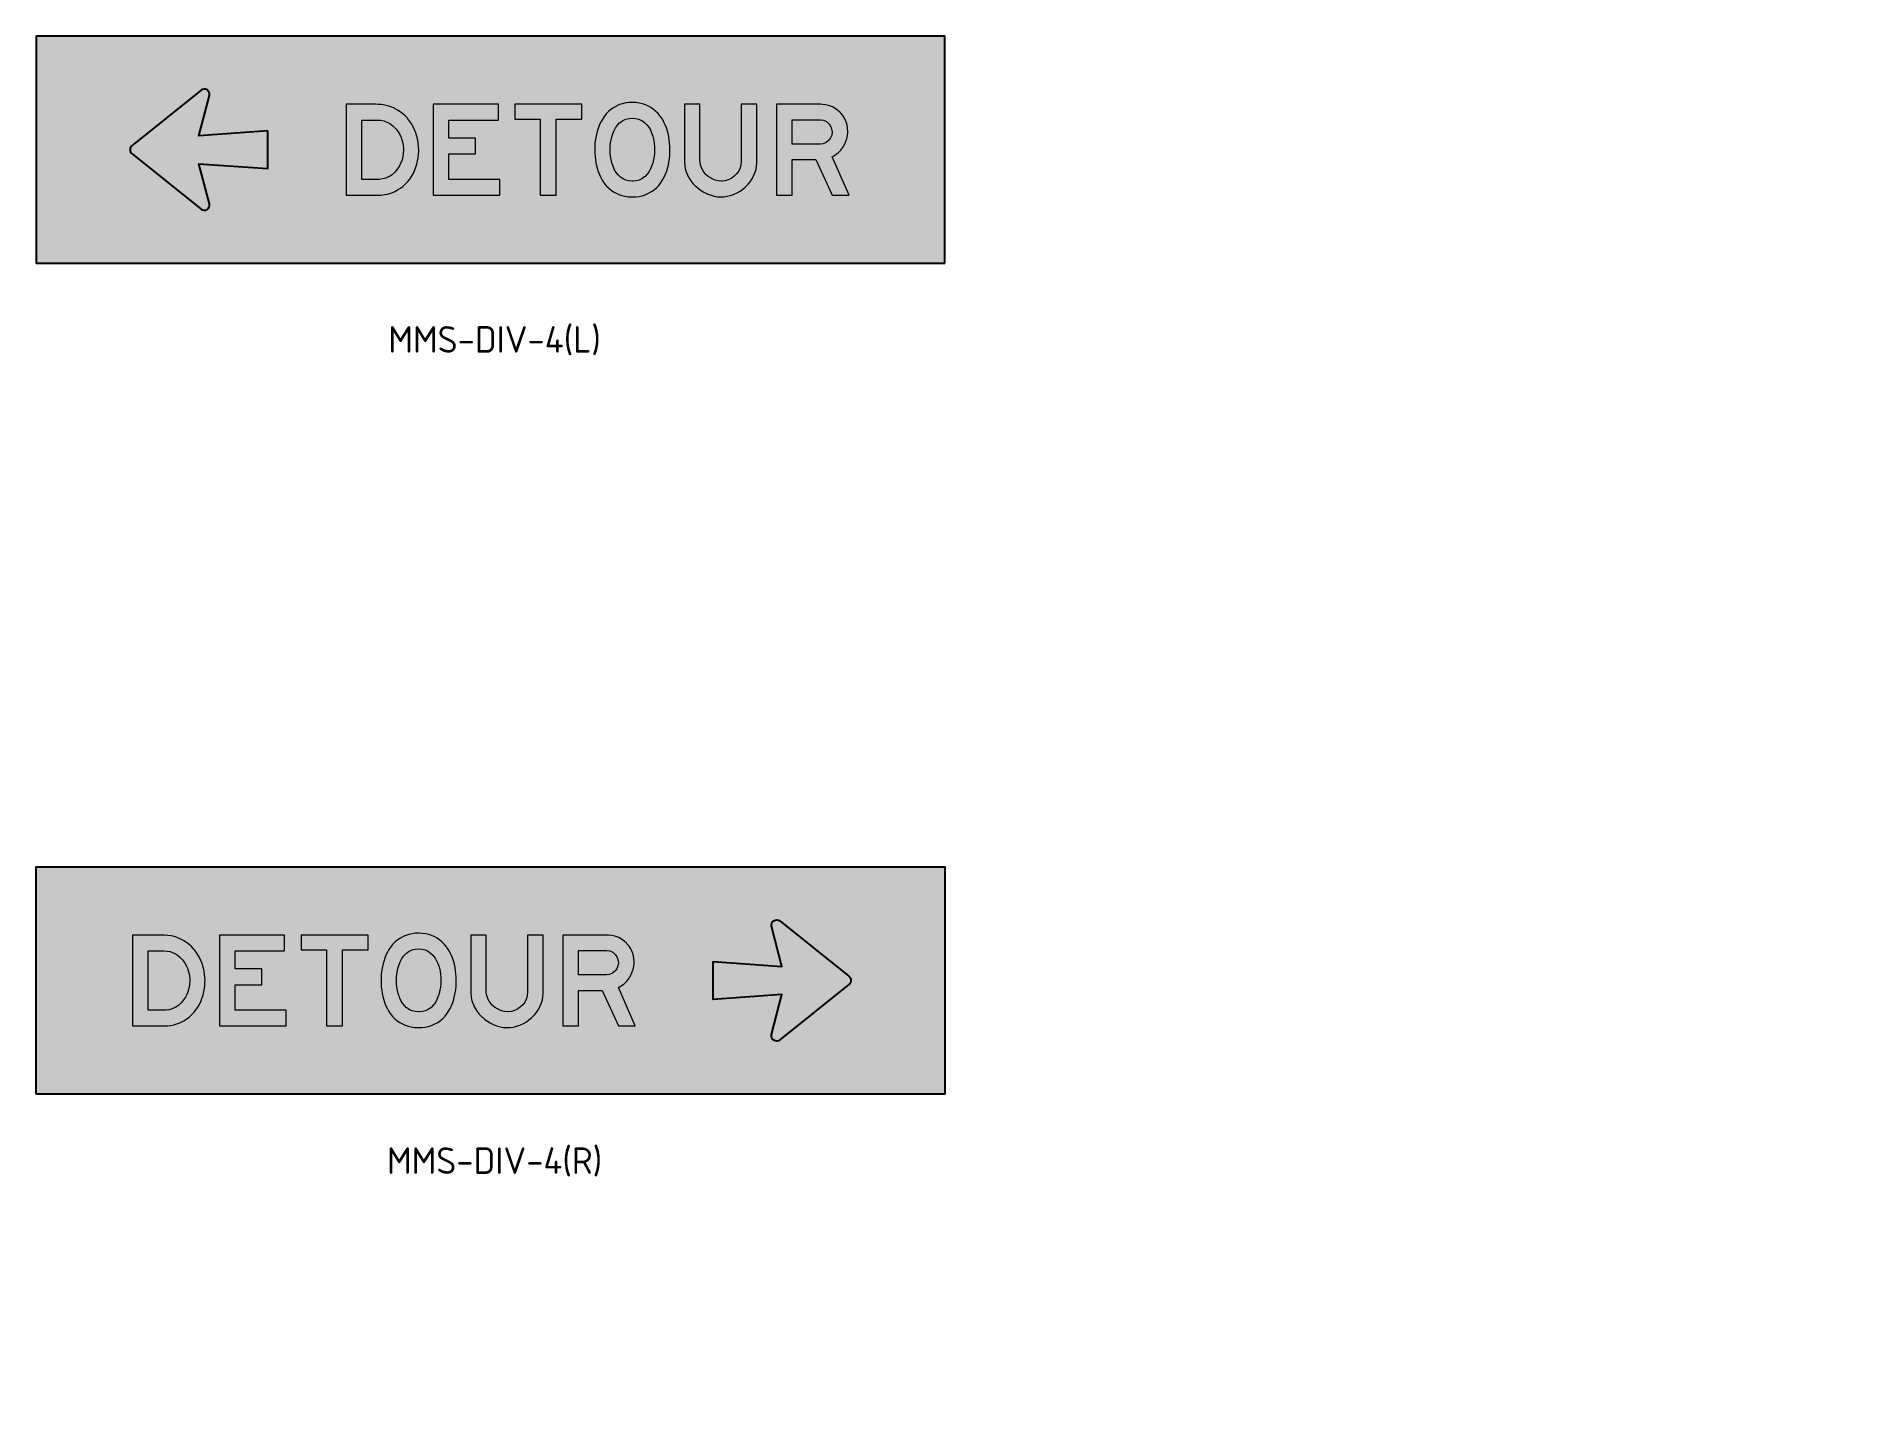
# Model space of a CAD drawing. Extents: x 121 to 359, y 73 to 255.
import ezdxf
from ezdxf.enums import TextEntityAlignment as Align

# ---------------------------------------------------------------- set-up
doc = ezdxf.new("R2010")
doc.units = 0
doc.layers.get('0').update_dxf_attribs({"linetype": 'CONTINUOUS'})
for name, color, linetype in [('L25', 1, 'CONTINUOUS'), ('L35', 3, 'CONTINUOUS'), ('TBLK18', 4, 'CONTINUOUS'), ('yellow', 50, 'CONTINUOUS')]:
    doc.layers.add(name, color=color, linetype=linetype)
doc.styles.add('ISO', font='iso3098b.shx')

msp = doc.modelspace()

# ---------------------------------------------------------------- texts
at = {"layer": 'L35', "style": 'ISO'}
for s, p in [('MMS-DIV-4(L)', (181.4794668124782, 213.6559253380978)), ('MMS-DIV-4(R)', (181.4794668124782, 105.2180098217827))]:
    msp.add_text(s, height=3.5, dxfattribs=at).set_placement(p, align=Align.CENTER)

# ---------------------------------------------------------------- hatches: boundary and pattern name
at = {"layer": 'L25'}
h = msp.add_hatch(color=256, dxfattribs=at)
edge = h.paths.add_edge_path()
edge.add_line((151.5380924959242, 242.9530794147961), (142.438092495925, 242.3030794147955))
edge.add_line((142.438092495925, 242.3030794147955), (143.8206309430863, 247.5977048089383))
edge.add_arc((143.1380924959249, 247.7530794147967), 0.6999999999994416, 347.1756018977232, 487.3039482779405)
edge.add_line((142.7138622452416, 248.3098816188193), (133.6138622452406, 241.0098816188198))
edge.add_arc((134.0380924959249, 240.4530794147966), 0.7000000000005596, 127.3039482779827, 232.6960517220173)
edge.add_line((133.6138622452406, 239.8962772107734), (142.7138622452416, 232.5962772107763))
edge.add_arc((143.1380924959253, 233.1530794147976), 0.6999999999987058, 232.6960517219631, 372.8243981021812)
edge.add_line((143.8206309430863, 233.3084540206547), (142.438092495925, 238.6030794147977))
edge.add_line((142.438092495925, 238.6030794147977), (151.5380924959242, 237.9530794147971))
edge.add_line((151.5380924959242, 237.9530794147971), (151.5380924959242, 242.9530794147961))
h = msp.add_hatch(color=256, dxfattribs=at)
h.paths.add_polyline_path([(224.5017456413629, 246.4509079986335), (218.7330005462651, 246.4509079986335), (218.7330005462651, 234.4530794147961), (220.7817137576084, 234.4530794147961), (220.7817137576084, 239.1435543986606), (223.9252858511267, 239.1435543986606), (226.05694291718, 234.4530794147961), (228.2881326088859, 234.4530794147961), (226.05694291718, 239.5250961303279), (226.4301902633765, 239.7241613816323), (226.7744072604239, 239.9771401384987), (226.9071174279599, 240.0932615350931), (227.1974209194463, 240.4043009902565), (227.454546869048, 240.7443707945686), (227.570668265642, 240.9268472749309), (227.7697335169466, 241.3083890065982), (227.9273268408962, 241.7023723164717), (227.989534731929, 241.8972903750409), (228.0890673575811, 242.3244512267987), (228.1346864776719, 242.7433176930855), (228.1388336704073, 242.8760278606219), (228.109803321259, 243.2990415196442), (228.0351538520196, 243.7179079859308), (227.9065908772185, 244.1243328740111), (227.8692661425993, 244.2197183069279), (227.6826424695009, 244.6054072313303), (227.454546869048, 244.9662129993202), (227.189126533975, 245.2938412254257), (227.1227714502067, 245.3684906946647), (226.815879187779, 245.6463526079442), (226.4716621907314, 245.8910369793393), (226.0942676518, 246.1025438088506), (225.9698518697343, 246.156457314412), (225.5800157525959, 246.3016090601552), (225.1735908645159, 246.3969944930717), (224.7422828200226, 246.4426136131625)])
h.paths.add_polyline_path([(220.7817137576084, 241.1839732245329), (220.7817137576084, 244.4021947872905), (224.5017456413629, 244.4021947872905), (224.9330536858562, 244.3441340889932), (225.302153839317, 244.1740991868371), (225.3602145376141, 244.1326272594821), (225.6712539927775, 243.834029382525), (225.8869080150243, 243.4815180000065), (226.0279125680317, 243.0543571482488), (226.05694291718, 242.7764952349695), (225.9988822188831, 242.3700703468892), (225.8412888949335, 242.0051173861642), (225.5841629453318, 241.6650475818523), (225.2689762974327, 241.4079216322506), (224.8749929875589, 241.2337395373589), (224.5017456413629, 241.1839732245329)], flags=16)
h.paths.add_polyline_path([(216.1244163156279, 246.4509079986335), (214.0383783696652, 246.4509079986335), (214.0383783696652, 238.8822812563234), (214.0052008277812, 238.4551204045656), (213.9015210093932, 238.0528427092208), (213.7273389145018, 237.6671537848183), (213.681719794411, 237.5925043155789), (213.4328882302804, 237.2482873185314), (213.138437546059, 236.9496894415745), (212.7942205490114, 236.6967106847083), (212.7237182725077, 236.6552387573532), (212.3380293481052, 236.4727622769906), (211.9357516527604, 236.3566408803963), (211.5168851864736, 236.3110217603057), (211.4339413317634, 236.3110217603057), (211.0150748654766, 236.3400521094543), (210.6127971701318, 236.4395847351066), (210.2146666675227, 236.605472444527), (210.0695149217797, 236.6842691065018), (209.7087091537903, 236.9206590924259), (209.3935225058912, 237.1985210057054), (209.1198077853475, 237.5178548463399), (209.0078335814887, 237.6754481702893), (208.800473944713, 238.0569899019563), (208.6677637771767, 238.45097321183), (208.6097030788794, 238.8615452926459), (208.6055558861439, 238.9859610747112), (208.6055558861439, 246.4509079986335), (206.5651370602718, 246.4509079986335), (206.5651370602718, 238.7703070524645), (206.5900202166849, 238.3472933934422), (206.6605224931886, 237.932574119891), (206.7766438897831, 237.5261492318109), (206.9425315992034, 237.1321659219371), (206.9757091410876, 237.0575164526978), (207.1789215851276, 236.6925634919728), (207.4153115710519, 236.3400521094543), (207.6807319061247, 236.0082766906132), (207.9793297830817, 235.6972372354498), (208.0913039869405, 235.593557417062), (208.4189322130459, 235.3156955037828), (208.767296402829, 235.0627167469166), (209.1281021708184, 234.8429155319344), (209.50549670975, 234.6521446661008), (209.658942840964, 234.5857895823325), (210.0736621145153, 234.4323434511186), (210.4883813880667, 234.3203692472598), (210.8989534688823, 234.249866970756), (211.3136727424337, 234.224983814343), (211.3634390552597, 234.224983814343), (211.7864527142819, 234.241572585285), (212.2011719878332, 234.3037804763178), (212.6117440686489, 234.4033131019701), (213.0223161494648, 234.5443176549775), (213.138437546059, 234.5940839678035), (213.5282736631972, 234.7765604481662), (213.8973738166578, 234.9880672776773), (214.2457380064408, 235.2286044563369), (214.5733662325462, 235.4981719841452), (214.6770460509342, 235.593557417062), (214.9714967351555, 235.90044967949), (215.2369170702281, 236.2322250983309), (215.4733070561526, 236.5847364808494), (215.680666692928, 236.9579838270457), (215.7387273912252, 237.0823996091111), (215.8963207151748, 237.4763829189847), (216.0124421117691, 237.882807807065), (216.0870915810085, 238.2975270806162), (216.1244163156279, 238.7246879323737), (216.1244163156279, 238.8822812563234)])
h.paths.add_polyline_path([(203.4132705812826, 244.8169140608416), (203.3635042684563, 244.8791219518744), (203.0939367406481, 245.2150445634509), (202.7953388636913, 245.5136424404078), (202.4718578303211, 245.7832099682161), (202.123493640538, 246.0237471468757), (201.7958654144326, 246.2103708199738), (201.4226180682364, 246.3804057221297), (201.0327819510985, 246.5089686969305), (200.6222098702826, 246.6085013225828), (200.1991962112604, 246.6665620208802), (199.751299395825, 246.6914451772932), (199.6725027338502, 246.6914451772932), (199.2287531111503, 246.6748564063512), (198.7974450666572, 246.6209429007894), (198.3868729858413, 246.5297046606083), (197.9928896759677, 246.4011416858075), (197.6196423297717, 246.2394011691224), (197.56572882421, 246.2103708199738), (197.1966286707495, 245.9988639904627), (196.8524116737019, 245.758326811803), (196.5330778330674, 245.484612091259), (196.238627148846, 245.1777198288313), (195.9897955847152, 244.8708275664034), (195.7575527915266, 244.5307577620913), (195.5460459620155, 244.1699519941016), (195.3594222889175, 243.79255745517), (195.1976817722324, 243.3902797598253), (195.056677219225, 242.9714132935387), (195.0276468700765, 242.8718806678863), (194.9281142444242, 242.4696029725416), (194.8451703897139, 242.0590308917258), (194.7788153059457, 241.6401644254393), (194.7373433785905, 241.2130035736814), (194.7124602221774, 240.7775483364526), (194.708313029442, 240.4499201103471), (194.7166074149129, 240.0061704876473), (194.7456377640617, 239.5707152504184), (194.7954040768877, 239.1477015913961), (194.8617591606559, 238.7288351251093), (194.9488502081016, 238.3224102370292), (195.0276468700765, 238.0196651673368), (195.1645042303482, 237.5925043155789), (195.3179503615622, 237.186079427499), (195.5004268419247, 236.8003905030961), (195.7036392859649, 236.4395847351066), (195.9275876936826, 236.0953677380591), (195.9732068137732, 236.0331598470262), (196.238627148846, 235.7013844281853), (196.537225025803, 235.3986393584931), (196.8565588664373, 235.1290718306847), (197.2049230562204, 234.888534652025), (197.5366984750614, 234.7019109789268), (197.9057986285219, 234.5360232695065), (198.2956347456602, 234.4074602947056), (198.7020596337404, 234.3079276690532), (199.1292204854983, 234.249866970756), (199.5771173009336, 234.224983814343), (199.6725027338502, 234.224983814343), (200.124546742021, 234.241572585285), (200.5558547865143, 234.2954860908468), (200.9705740600656, 234.3825771382923), (201.3645573699393, 234.5028457276221), (201.7378047161355, 234.6604390515718), (201.8248957635812, 234.7019109789268), (202.1939959170419, 234.9175650011734), (202.5423601068248, 235.1581021798331), (202.8616939474593, 235.4318169003772), (203.1561446316807, 235.7387091628051), (203.3925346176049, 236.0331598470262), (203.620630218058, 236.3732296513383), (203.8279898548337, 236.7340354193281), (204.0104663351962, 237.1155771509951), (204.1680596591456, 237.5178548463399), (204.3090642121533, 237.940868505362), (204.3298001758307, 238.0196651673368), (204.429332801483, 238.4219428626816), (204.5081294634576, 238.8283677507616), (204.5703373544904, 239.2472342170485), (204.6118092818455, 239.6785422615418), (204.6366924382586, 240.1139974987706), (204.6408396309941, 240.4499201103471), (204.6325452455232, 240.8978169257824), (204.6035148963744, 241.3374193557468), (204.5537485835484, 241.7645802075045), (204.4873934997801, 242.1792994810559), (204.4003024523344, 242.5857243691358), (204.3173585976241, 242.8967638242993), (204.1846484300879, 243.3197774833217), (204.0229079134028, 243.7262023714018), (203.8445786257757, 244.1077441030691), (203.6372189890002, 244.472697063794)])
h.paths.add_polyline_path([(199.6725027338502, 236.2985801820993), (199.232900303886, 236.3317577239833), (198.8264754158058, 236.4271431569001), (198.4532280696096, 236.588883673585), (198.1131582652976, 236.8169792740381), (198.0758335306782, 236.8501568159224), (197.785530039192, 237.1238715364661), (197.532551282326, 237.4432053771006), (197.3127500673438, 237.8081583378256), (197.1302735869812, 238.2145832259059), (197.080507274155, 238.3555877789132), (196.9602386848252, 238.7412767033161), (196.8648532519084, 239.1435543986606), (196.7984981681402, 239.5624208649474), (196.757026240785, 239.9978761021763), (196.7445846625785, 240.4499201103471), (196.757026240785, 240.9061113112534), (196.7984981681402, 241.3415665484822), (196.8648532519084, 241.7604330147691), (196.9602386848252, 242.1627107101136), (197.080507274155, 242.5483996345164), (197.0846544668906, 242.5649884054584), (197.2588365617821, 242.9838548717452), (197.4703433912932, 243.3571022179412), (197.7150277626883, 243.6930248295178), (197.9970368687033, 243.9833283210037), (198.0924223016202, 244.0662721757141), (198.4324921059321, 244.3026621616382), (198.8057394521283, 244.472697063794), (199.2080171474728, 244.5805240749173), (199.6393251919662, 244.6178488095369), (199.6725027338502, 244.6178488095369), (200.1121051638146, 244.5846712676529), (200.5185300518949, 244.4851386420005), (200.8959245908263, 244.3151037398446), (200.9208077472396, 244.3026621616382), (201.2608775515516, 244.0621249829783), (201.5636226212438, 243.7718214914926), (201.8331901490521, 243.4276044944451), (201.8456317272589, 243.4110157235031), (202.0529913640343, 243.0585043409842), (202.2230262661903, 242.6728154165817), (202.3681780119334, 242.2580961430303), (202.4137971320239, 242.0797668554036), (202.5008881794697, 241.6774891600587), (202.5589488777668, 241.2627698865074), (202.592126419651, 240.8314618420141), (202.6004208051219, 240.4499201103471), (202.5879792269156, 240.0020232949117), (202.5506544922959, 239.566568057683), (202.4842994085276, 239.1477015913961), (202.3889139756108, 238.7412767033161), (202.2686453862811, 238.3555877789132), (202.0944632913894, 237.932574119891), (201.8871036546138, 237.5551795809595), (201.6465664759541, 237.2234041621184), (201.368704562675, 236.9331006706325), (201.2733191297581, 236.8501568159224), (200.933249325446, 236.613766829998), (200.5641491719854, 236.4437319278421), (200.1618714766407, 236.3359049167187), (199.7264162394119, 236.2985801820993)], flags=16)
h.paths.add_polyline_path([(170.0449578313498, 244.5266105693559), (169.9620139766395, 244.6219960022723), (169.6717104851536, 244.9288882647004), (169.3606710299902, 245.2108973707153), (169.0247484184137, 245.468023320317), (168.6680898431597, 245.6961189207702), (168.2865481114924, 245.8993313648103), (168.145543558485, 245.9656864485787), (167.7722962122891, 246.1191325797926), (167.3783129024152, 246.2435483618578), (166.971888014335, 246.3389337947747), (166.548874355313, 246.4052888785429), (166.113419118084, 246.4426136131625), (165.7401717718878, 246.4509079986335), (161.904018491539, 246.4509079986335), (161.904018491539, 234.4530794147961), (166.0677999979934, 234.4530794147961), (166.5156968134287, 234.4696681857381), (166.9470048579219, 234.5194344985645), (167.3617241314732, 234.5982311605389), (167.7598546340823, 234.7143525571333), (168.145543558485, 234.8595043028764), (168.298989689699, 234.9341537721155), (168.6805314213663, 235.1332190234201), (169.0413371893557, 235.3613146238733), (169.3772598009322, 235.6142933807395), (169.6924464488313, 235.8963024867545), (169.982749940317, 236.2073419419179), (170.0117802894658, 236.2405194838019), (170.2689062390675, 236.5681477099074), (170.501149032256, 236.9165118996905), (170.7126558617671, 237.2856120531512), (170.8992795348653, 237.6713009775538), (171.0610200515502, 238.0777258656341), (171.0859032079633, 238.1565225276086), (171.2144661827642, 238.5629474156889), (171.3139988084164, 238.9735194965048), (171.3886482776556, 239.3923859627913), (171.4384145904818, 239.8153996218136), (171.4591505541595, 240.2425604735714), (171.463297746895, 240.3918594120497), (171.4508561686884, 240.8273146492786), (171.4093842413333, 241.2544755010364), (171.3471763503007, 241.6733419673233), (171.2559381101193, 242.0880612408746), (171.1439639062605, 242.4944861289546), (171.0817560152279, 242.6769626093172), (170.9241626912782, 243.079240304662), (170.7416862109159, 243.4690764218001), (170.5343265741403, 243.8381765752606), (170.3020837809515, 244.1906879577793)])
h.paths.add_polyline_path([(163.9651732810887, 236.539117360759), (163.9651732810887, 244.3648700526707), (166.0138864924317, 244.3648700526707), (166.445194536925, 244.3358397035222), (166.8599138104761, 244.2528958488119), (167.2538971203498, 244.1077441030691), (167.4031960588283, 244.0372418265653), (167.7722962122891, 243.8215878043186), (168.1040716311301, 243.5603146619814), (168.4068167008224, 243.2617167850244), (168.4980549410035, 243.153889773901), (168.7468865051343, 242.8096727768535), (168.9625405273811, 242.4447198161286), (169.1367226222725, 242.0548836989902), (169.2030777060408, 241.8807016040989), (169.3191991026351, 241.4742767160186), (169.4021429573453, 241.0595574424673), (169.4436148847005, 240.6323965907097), (169.4477620774359, 240.3918594120497), (169.4270261137585, 239.9729929457633), (169.3648182227257, 239.5541264794764), (169.2569912116023, 239.1352600131896), (169.2196664769828, 239.0149914238598), (169.0620731530332, 238.6168609212505), (168.8671550944643, 238.2353191895834), (168.6349123012755, 237.882807807065), (168.5478212538298, 237.7625392177351), (168.2575177623439, 237.4390581843651), (167.9423311144448, 237.1570490783502), (167.593966924662, 236.9248062851615), (167.490287106274, 236.8667455868645), (167.1045981818715, 236.6967106847083), (166.6981732937913, 236.588883673585), (166.2751596347688, 236.539117360759), (166.16318543091, 236.539117360759)], flags=16)
h.paths.add_polyline_path([(192.9913752369397, 246.4509079986335), (184.178590673976, 246.4509079986335), (184.178590673976, 244.5058746056781), (187.5212280187988, 244.5058746056781), (187.5212280187988, 234.4530794147961), (189.6114131574972, 234.4530794147961), (189.6114131574972, 244.5058746056781), (192.9913752369397, 244.5058746056781)])
h.paths.add_polyline_path([(181.9805785241544, 246.4509079986335), (173.3834479834372, 246.4509079986335), (173.3834479834372, 234.4530794147961), (182.1962325464009, 234.4530794147961), (182.1962325464009, 236.539117360759), (175.4570443511934, 236.539117360759), (175.4570443511934, 239.8900490910529), (178.982158176379, 239.8900490910529), (178.982158176379, 241.9760870370158), (175.4570443511934, 241.9760870370158), (175.4570443511934, 244.3648700526707), (181.9805785241544, 244.3648700526707)])
h = msp.add_hatch(color=256, dxfattribs=at)
edge = h.paths.add_edge_path()
edge.add_line((210.3380924959173, 133.2585586982495), (219.4380924959165, 132.608558698249))
edge.add_line((219.4380924959165, 132.608558698249), (218.0555540487552, 137.9031840923917))
edge.add_arc((218.7380924959166, 138.0585586982501), 0.6999999999994416, 52.696051722059394, 192.8243981022768, ccw=False)
edge.add_line((219.1623227465999, 138.6153609022728), (228.2623227466009, 131.3153609022733))
edge.add_arc((227.8380924959166, 130.7585586982501), 0.7000000000005596, -52.69605172201727, 52.69605172201727, ccw=False)
edge.add_line((228.2623227466009, 130.2017564942269), (219.1623227465999, 122.9017564942297))
edge.add_arc((218.7380924959162, 123.4585586982511), 0.6999999999986946, 167.1756018978176, 307.30394827803764, ccw=False)
edge.add_line((218.0555540487552, 123.6139333041082), (219.4380924959165, 128.9085586982511))
edge.add_line((219.4380924959165, 128.9085586982511), (210.3380924959173, 128.2585586982506))
edge.add_line((210.3380924959173, 128.2585586982506), (210.3380924959173, 133.2585586982495))
h = msp.add_hatch(color=256, dxfattribs=at)
h.paths.add_polyline_path([(196.2817585998956, 136.756387282087), (190.5130135047979, 136.756387282087), (190.5130135047979, 124.7585586982495), (192.5617267161412, 124.7585586982495), (192.5617267161412, 129.4490336821141), (195.7052988096594, 129.4490336821141), (197.8369558757128, 124.7585586982495), (200.0681455674186, 124.7585586982495), (197.8369558757128, 129.8305754137814), (198.2102032219092, 130.0296406650857), (198.5544202189566, 130.2826194219522), (198.6871303864926, 130.3987408185466), (198.977433877979, 130.70978027371), (199.2345598275807, 131.049850078022), (199.3506812241748, 131.2323265583843), (199.5497464754793, 131.6138682900516), (199.707339799429, 132.0078515999252), (199.7695476904618, 132.2027696584944), (199.8690803161138, 132.6299305102522), (199.9146994362046, 133.0487969765389), (199.9188466289401, 133.1815071440753), (199.8898162797917, 133.6045208030977), (199.8151668105523, 134.0233872693842), (199.6866038357513, 134.4298121574645), (199.649279101132, 134.5251975903814), (199.4626554280336, 134.9108865147838), (199.2345598275807, 135.2716922827736), (198.9691394925077, 135.5993205088791), (198.9027844087394, 135.6739699781182), (198.5958921463117, 135.9518318913977), (198.2516751492641, 136.1965162627928), (197.8742806103327, 136.408023092304), (197.7498648282671, 136.4619365978655), (197.3600287111286, 136.6070883436087), (196.9536038230486, 136.7024737765252), (196.5222957785553, 136.748092896616)])
h.paths.add_polyline_path([(192.5617267161412, 131.4894525079864), (192.5617267161412, 134.7076740707439), (196.2817585998956, 134.7076740707439), (196.713066644389, 134.6496133724467), (197.0821667978497, 134.4795784702906), (197.1402274961468, 134.4381065429355), (197.4512669513102, 134.1395086659785), (197.666920973557, 133.78699728346), (197.8079255265644, 133.3598364317022), (197.8369558757128, 133.081974518423), (197.7788951774158, 132.6755496303426), (197.6213018534662, 132.3105966696177), (197.3641759038645, 131.9705268653057), (197.0489892559655, 131.713400915704), (196.6550059460916, 131.5392188208124), (196.2817585998956, 131.4894525079864)], flags=16)
h.paths.add_polyline_path([(187.9044292741606, 136.756387282087), (185.8183913281979, 136.756387282087), (185.8183913281979, 129.1877605397768), (185.7852137863139, 128.7605996880191), (185.6815339679259, 128.3583219926743), (185.5073518730345, 127.9726330682718), (185.4617327529437, 127.8979835990324), (185.2129011888131, 127.5537666019849), (184.9184505045918, 127.2551687250279), (184.5742335075441, 127.0021899681617), (184.5037312310404, 126.9607180408067), (184.1180423066379, 126.778241560444), (183.7157646112931, 126.6621201638497), (183.2968981450064, 126.6165010437592), (183.2139542902961, 126.6165010437592), (182.7950878240093, 126.6455313929077), (182.3928101286646, 126.74506401856), (181.9946796260555, 126.9109517279804), (181.8495278803124, 126.9897483899553), (181.488722112323, 127.2261383758794), (181.1735354644239, 127.5040002891589), (180.8998207438802, 127.8233341297934), (180.7878465400214, 127.9809274537428), (180.5804869032457, 128.3624691854097), (180.4477767357095, 128.7564524952835), (180.3897160374121, 129.1670245760994), (180.3855688446766, 129.2914403581647), (180.3855688446766, 136.756387282087), (178.3451500188045, 136.756387282087), (178.3451500188045, 129.075786335918), (178.3700331752176, 128.6527726768957), (178.4405354517213, 128.2380534033445), (178.5566568483158, 127.8316285152644), (178.7225445577361, 127.4376452053906), (178.7557220996204, 127.3629957361512), (178.9589345436603, 126.9980427754263), (179.1953245295846, 126.6455313929077), (179.4607448646574, 126.3137559740667), (179.7593427416144, 126.0027165189033), (179.8713169454733, 125.8990367005155), (180.1989451715787, 125.6211747872362), (180.5473093613617, 125.3681960303701), (180.9081151293511, 125.1483948153879), (181.2855096682828, 124.9576239495542), (181.4389557994967, 124.8912688657859), (181.8536750730481, 124.7378227345721), (182.2683943465994, 124.6258485307133), (182.678966427415, 124.5553462542094), (183.0936857009664, 124.5304630977964), (183.1434520137924, 124.5304630977964), (183.5664656728146, 124.5470518687384), (183.9811849463659, 124.6092597597712), (184.3917570271816, 124.7087923854235), (184.8023291079975, 124.8497969384309), (184.9184505045918, 124.899563251257), (185.30828662173, 125.0820397316196), (185.6773867751905, 125.2935465611307), (186.0257509649736, 125.5340837397904), (186.3533791910789, 125.8036512675986), (186.4570590094669, 125.8990367005155), (186.7515096936883, 126.2059289629434), (187.0169300287608, 126.5377043817844), (187.2533200146853, 126.8902157643029), (187.4606796514607, 127.2634631104992), (187.5187403497579, 127.3878788925646), (187.6763336737075, 127.7818622024381), (187.7924550703018, 128.1882870905184), (187.8671045395412, 128.6030063640696), (187.9044292741606, 129.0301672158272), (187.9044292741606, 129.1877605397768)])
h.paths.add_polyline_path([(175.1932835398153, 135.122393344295), (175.143517226989, 135.1846012353278), (174.8739496991808, 135.5205238469043), (174.575351822224, 135.8191217238613), (174.2518707888538, 136.0886892516695), (173.9035065990707, 136.3292264303292), (173.5758783729653, 136.5158501034273), (173.2026310267692, 136.6858850055831), (172.8127949096312, 136.814447980384), (172.4022228288153, 136.9139806060363), (171.9792091697931, 136.9720413043336), (171.5313123543577, 136.9969244607466), (171.4525156923829, 136.9969244607466), (171.008766069683, 136.9803356898046), (170.5774580251899, 136.9264221842428), (170.166885944374, 136.8351839440618), (169.7729026345004, 136.7066209692609), (169.3996552883044, 136.5448804525759), (169.3457417827427, 136.5158501034273), (168.9766416292822, 136.3043432739162), (168.6324246322346, 136.0638060952565), (168.3130907916001, 135.7900913747125), (168.0186401073787, 135.4831991122848), (167.7698085432479, 135.1763068498568), (167.5375657500593, 134.8362370455447), (167.3260589205482, 134.475431277555), (167.1394352474503, 134.0980367386235), (166.9776947307652, 133.6957590432787), (166.8366901777578, 133.2768925769922), (166.8076598286092, 133.1773599513398), (166.7081272029569, 132.775082255995), (166.6251833482467, 132.3645101751792), (166.5588282644784, 131.9456437088927), (166.5173563371233, 131.5184828571348), (166.4924731807101, 131.083027619906), (166.4883259879747, 130.7553993938005), (166.4966203734456, 130.3116497711007), (166.5256507225944, 129.8761945338719), (166.5754170354204, 129.4531808748495), (166.6417721191887, 129.0343144085628), (166.7288631666344, 128.6278895204827), (166.8076598286092, 128.3251444507903), (166.9445171888809, 127.8979835990324), (167.0979633200949, 127.4915587109524), (167.2804398004574, 127.1058697865495), (167.4836522444976, 126.74506401856), (167.7076006522153, 126.4008470215125), (167.7532197723059, 126.3386391304797), (168.0186401073787, 126.0068637116387), (168.3172379843357, 125.7041186419466), (168.63657182497, 125.4345511141381), (168.9849360147531, 125.1940139354784), (169.3167114335942, 125.0073902623802), (169.6858115870547, 124.8415025529599), (170.0756477041929, 124.7129395781591), (170.4820725922731, 124.6134069525067), (170.909233444031, 124.5553462542094), (171.3571302594663, 124.5304630977964), (171.4525156923829, 124.5304630977964), (171.9045597005537, 124.5470518687384), (172.335867745047, 124.6009653743002), (172.7505870185984, 124.6880564217457), (173.144570328472, 124.8083250110756), (173.5178176746682, 124.9659183350252), (173.6049087221139, 125.0073902623802), (173.9740088755747, 125.2230442846269), (174.3223730653575, 125.4635814632866), (174.641706905992, 125.7372961838306), (174.9361575902134, 126.0441884462585), (175.1725475761376, 126.3386391304797), (175.4006431765907, 126.6787089347918), (175.6080028133664, 127.0395147027815), (175.7904792937289, 127.4210564344486), (175.9480726176783, 127.8233341297934), (176.089077170686, 128.2463477888155), (176.1098131343634, 128.3251444507903), (176.2093457600157, 128.727422146135), (176.2881424219903, 129.133847034215), (176.3503503130231, 129.5527135005019), (176.3918222403782, 129.9840215449952), (176.4167053967914, 130.419476782224), (176.4208525895268, 130.7553993938005), (176.4125582040559, 131.2032962092359), (176.3835278549071, 131.6428986392002), (176.3337615420811, 132.070059490958), (176.2674064583128, 132.4847787645093), (176.1803154108671, 132.8912036525893), (176.0973715561569, 133.2022431077528), (175.9646613886206, 133.6252567667751), (175.8029208719355, 134.0316816548552), (175.6245915843084, 134.4132233865225), (175.417231947533, 134.7781763472475)])
h.paths.add_polyline_path([(171.4525156923829, 126.6040594655527), (171.0129132624187, 126.6372370074367), (170.6064883743385, 126.7326224403536), (170.2332410281423, 126.8943629570384), (169.8931712238303, 127.1224585574915), (169.8558464892109, 127.1556360993759), (169.5655429977247, 127.4293508199196), (169.3125642408587, 127.7486846605541), (169.0927630258765, 128.1136376212791), (168.9102865455139, 128.5200625093594), (168.8605202326877, 128.6610670623667), (168.740251643358, 129.0467559867695), (168.6448662104411, 129.4490336821141), (168.5785111266729, 129.8679001484008), (168.5370391993177, 130.3033553856297), (168.5245976211112, 130.7553993938005), (168.5370391993177, 131.2115905947069), (168.5785111266729, 131.6470458319357), (168.6448662104411, 132.0659122982225), (168.740251643358, 132.4681899935671), (168.8605202326877, 132.8538789179698), (168.8646674254234, 132.8704676889118), (169.0388495203148, 133.2893341551986), (169.2503563498259, 133.6625815013947), (169.495040721221, 133.9985041129712), (169.7770498272361, 134.2888076044571), (169.8724352601529, 134.3717514591675), (170.2125050644648, 134.6081414450916), (170.585752410661, 134.7781763472475), (170.9880301060056, 134.8860033583708), (171.4193381504989, 134.9233280929903), (171.4525156923829, 134.9233280929903), (171.8921181223474, 134.8901505511063), (172.2985430104276, 134.7906179254539), (172.675937549359, 134.6205830232981), (172.7008207057723, 134.6081414450916), (173.0408905100843, 134.3676042664317), (173.3436355797766, 134.077300774946), (173.6132031075848, 133.7330837778985), (173.6256446857916, 133.7164950069565), (173.833004322567, 133.3639836244377), (174.003039224723, 132.9782947000351), (174.1481909704661, 132.5635754264838), (174.1938100905567, 132.385246138857), (174.2809011380024, 131.9829684435122), (174.3389618362995, 131.5682491699608), (174.3721393781838, 131.1369411254675), (174.3804337636547, 130.7553993938005), (174.3679921854483, 130.3075025783652), (174.3306674508286, 129.8720473411364), (174.2643123670604, 129.4531808748495), (174.1689269341435, 129.0467559867695), (174.0486583448138, 128.6610670623667), (173.8744762499222, 128.2380534033445), (173.6671166131465, 127.8606588644129), (173.4265794344868, 127.5288834455719), (173.1487175212077, 127.2385799540859), (173.0533320882909, 127.1556360993759), (172.7132622839787, 126.9192461134514), (172.3441621305182, 126.7492112112956), (171.9418844351734, 126.6413842001722), (171.5064291979446, 126.6040594655527)], flags=16)
h.paths.add_polyline_path([(141.8249707898825, 134.8320898528093), (141.7420269351722, 134.9274752857258), (141.4517234436863, 135.2343675481538), (141.1406839885229, 135.5163766541688), (140.8047613769464, 135.7735026037705), (140.4481028016925, 136.0015982042237), (140.0665610700252, 136.2048106482638), (139.9255565170178, 136.2711657320322), (139.5523091708218, 136.424611863246), (139.1583258609479, 136.5490276453113), (138.7519009728677, 136.6444130782281), (138.3288873138457, 136.7107681619964), (137.8934320766167, 136.748092896616), (137.5201847304205, 136.756387282087), (133.6840314500718, 136.756387282087), (133.6840314500718, 124.7585586982495), (137.8478129565261, 124.7585586982495), (138.2957097719615, 124.7751474691916), (138.7270178164546, 124.8249137820179), (139.1417370900059, 124.9037104439924), (139.539867592615, 125.0198318405868), (139.9255565170178, 125.1649835863299), (140.0790026482317, 125.2396330555689), (140.460544379899, 125.4386983068736), (140.8213501478884, 125.6667939073268), (141.1572727594649, 125.9197726641929), (141.472459407364, 126.201781770208), (141.7627628988497, 126.5128212253713), (141.7917932479985, 126.5459987672554), (142.0489191976002, 126.8736269933609), (142.2811619907887, 127.2219911831439), (142.4926688202999, 127.5910913366047), (142.6792924933981, 127.9767802610072), (142.8410330100829, 128.3832051490875), (142.865916166496, 128.462001811062), (142.9944791412969, 128.8684266991423), (143.0940117669492, 129.2789987799582), (143.1686612361883, 129.6978652462448), (143.2184275490146, 130.1208789052671), (143.2391635126922, 130.5480397570249), (143.2433107054277, 130.6973386955032), (143.2308691272211, 131.1327939327321), (143.189397199866, 131.5599547844898), (143.1271893088334, 131.9788212507767), (143.035951068652, 132.393540524328), (142.9239768647932, 132.799965412408), (142.8617689737606, 132.9824418927707), (142.704175649811, 133.3847195881154), (142.5216991694487, 133.7745557052535), (142.314339532673, 134.1436558587141), (142.0820967394842, 134.4961672412328)])
h.paths.add_polyline_path([(135.7451862396214, 126.8445966442124), (135.7451862396214, 134.6703493361241), (137.7938994509644, 134.6703493361241), (138.2252074954578, 134.6413189869756), (138.6399267690089, 134.5583751322654), (139.0339100788825, 134.4132233865225), (139.183209017361, 134.3427211100187), (139.5523091708218, 134.127067087772), (139.8840845896628, 133.8657939454348), (140.1868296593551, 133.5671960684779), (140.2780678995363, 133.4593690573545), (140.5268994636671, 133.115152060307), (140.7425534859138, 132.750199099582), (140.9167355808053, 132.3603629824437), (140.9830906645735, 132.1861808875524), (141.0992120611678, 131.7797559994721), (141.1821559158781, 131.3650367259207), (141.2236278432332, 130.9378758741632), (141.2277750359686, 130.6973386955032), (141.2070390722912, 130.2784722292167), (141.1448311812584, 129.8596057629298), (141.037004170135, 129.4407392966431), (140.9996794355155, 129.3204707073132), (140.8420861115659, 128.9223402047039), (140.647168052997, 128.5407984730368), (140.4149252598082, 128.1882870905184), (140.3278342123625, 128.0680185011886), (140.0375307208766, 127.7445374678185), (139.7223440729775, 127.4625283618036), (139.3739798831947, 127.2302855686149), (139.2703000648067, 127.1722248703179), (138.8846111404042, 127.0021899681617), (138.478186252324, 126.8943629570384), (138.0551725933016, 126.8445966442124), (137.9431983894427, 126.8445966442124)], flags=16)
h.paths.add_polyline_path([(164.7713881954725, 136.756387282087), (155.9586036325087, 136.756387282087), (155.9586036325087, 134.8113538891315), (159.3012409773315, 134.8113538891315), (159.3012409773315, 124.7585586982495), (161.3914261160299, 124.7585586982495), (161.3914261160299, 134.8113538891315), (164.7713881954725, 134.8113538891315)])
h.paths.add_polyline_path([(153.7605914826871, 136.756387282087), (145.1634609419699, 136.756387282087), (145.1634609419699, 124.7585586982495), (153.9762455049337, 124.7585586982495), (153.9762455049337, 126.8445966442124), (147.2370573097261, 126.8445966442124), (147.2370573097261, 130.1955283745064), (150.7621711349117, 130.1955283745064), (150.7621711349117, 132.2815663204692), (147.2370573097261, 132.2815663204692), (147.2370573097261, 134.6703493361241), (153.7605914826871, 134.6703493361241)])
at = {"layer": 'TBLK18', "linetype": 'Continuous', "lineweight": 0}
h = msp.add_hatch(color=256, dxfattribs=at)
edge = h.paths.add_edge_path()
edge.add_spline(control_points=[(359.3444529817926, 73.22485594328717), (359.3444154975356, 73.22302995250996), (359.3443404802128, 73.21937559331377), (359.3442223742234, 73.21389536092238), (359.344113356114, 73.20841252423062), (359.3439867141081, 73.20293244125284), (359.3438799821226, 73.19744952246029), (359.3437527230934, 73.1919694491013), (359.3436461710472, 73.18648654005949), (359.3435188088878, 73.18100641805734), (359.3434124891962, 73.17552369373058), (359.3432843002378, 73.17004288110485), (359.34318105357, 73.16456273303899), (359.3430413925512, 73.15907230032309), (359.3429809358811, 73.1536280352081), (359.3426814067452, 73.14800199629576), (359.3432174508211, 73.14305639087505), (359.3409534943858, 73.136337905874), (359.3465625380531, 73.13676816555099), (359.3499914232658, 73.13593021707177), (359.3538065696821, 73.13542169396231), (359.3575151736737, 73.13480858162958), (359.3612536305918, 73.13423697105122), (359.3649855263767, 73.13365205019173), (359.3687185226919, 73.1330758984108), (359.3724489505793, 73.13248093549004), (359.3761821607062, 73.13190427168365), (359.37991704541, 73.131320801638), (359.3836482816948, 73.1307453316864), (359.3873865972423, 73.13014559800885), (359.3910886988629, 73.12958754810012), (359.3949297184777, 73.12893604953769), (359.3982494695371, 73.12858203791811), (359.4052647373221, 73.12669677505485), (359.3959438933754, 73.13403125370013), (359.3927208773545, 73.13883311974143), (359.387680656249, 73.1447974640802), (359.383386722726, 73.15054118560153), (359.3791673509919, 73.156436479966), (359.375179615068, 73.16237456469182), (359.3713821371648, 73.16838633389042), (359.3677538427569, 73.17444678168405), (359.364322987738, 73.1805787236452), (359.361041495258, 73.18675613227296), (359.3579301564776, 73.19299191042091), (359.3549550127668, 73.19927178309877), (359.3521413426868, 73.20560694624075), (359.349449169044, 73.21198061338285), (359.3468800414317, 73.21839365155284), (359.3452617350071, 73.22270255606568), (359.3444529817926, 73.22485594328717)], knot_values=[0, 0, 0, 0, 0.05479126092879241, 0.1096538661331526, 0.1644451270618597, 0.2193087493451965, 0.2741000102739031, 0.3289636325571793, 0.3837548934858859, 0.4386185157691053, 0.4934097766978971, 0.5482733989810918, 0.6030646599099121, 0.6579282821931309, 0.712719543121838, 0.7675831654050285, 0.8224216603199274, 0.8772852826031178, 0.9150811265947788, 0.9528769705864855, 0.9906728145783693, 1.028409617279865, 1.066205461271736, 1.103977964253653, 1.141773808245542, 1.179510610946805, 1.217306454938722, 1.255102298930441, 1.29289814292234, 1.33063494562378, 1.368430789615482, 1.406163917654244, 1.443959761645947, 1.481696564347593, 1.55711644549518, 1.631570597796159, 1.705158253243837, 1.777976657476851, 1.850138996163935, 1.921715455956202, 1.992768076744845, 2.063375656230852, 2.133611729285982, 2.203534561253806, 2.273204805245718, 2.342659300433913, 2.411986676978669, 2.481143745347684, 2.550218024645508, 2.619224045134044, 2.619224045134044, 2.619224045134044, 2.619224045134044], degree=3, periodic=0)
h = msp.add_hatch(color=256, dxfattribs=at)
edge = h.paths.add_edge_path()
edge.add_spline(control_points=[(359.3444529817926, 73.22485594328717), (359.3444154975356, 73.22302995250996), (359.3443404802128, 73.21937559331377), (359.3442223742234, 73.21389536092238), (359.344113356114, 73.20841252423062), (359.3439867141081, 73.20293244125284), (359.3438799821226, 73.19744952246029), (359.3437527230934, 73.1919694491013), (359.3436461710472, 73.18648654005949), (359.3435188088878, 73.18100641805734), (359.3434124891962, 73.17552369373058), (359.3432843002378, 73.17004288110485), (359.34318105357, 73.16456273303899), (359.3430413925512, 73.15907230032309), (359.3429809358811, 73.1536280352081), (359.3426814067452, 73.14800199629576), (359.3432174508211, 73.14305639087505), (359.3409534943858, 73.136337905874), (359.3465625380531, 73.13676816555099), (359.3499914232658, 73.13593021707177), (359.3538065696821, 73.13542169396231), (359.3575151736737, 73.13480858162958), (359.3612536305918, 73.13423697105122), (359.3649855263767, 73.13365205019173), (359.3687185226919, 73.1330758984108), (359.3724489505793, 73.13248093549004), (359.3761821607062, 73.13190427168365), (359.37991704541, 73.131320801638), (359.3836482816948, 73.1307453316864), (359.3873865972423, 73.13014559800885), (359.3910886988629, 73.12958754810012), (359.3949297184777, 73.12893604953769), (359.3982494695371, 73.12858203791811), (359.4052647373221, 73.12669677505485), (359.3959438933754, 73.13403125370013), (359.3927208773545, 73.13883311974143), (359.387680656249, 73.1447974640802), (359.383386722726, 73.15054118560153), (359.3791673509919, 73.156436479966), (359.375179615068, 73.16237456469182), (359.3713821371648, 73.16838633389042), (359.3677538427569, 73.17444678168405), (359.364322987738, 73.1805787236452), (359.361041495258, 73.18675613227296), (359.3579301564776, 73.19299191042091), (359.3549550127668, 73.19927178309877), (359.3521413426868, 73.20560694624075), (359.349449169044, 73.21198061338285), (359.3468800414317, 73.21839365155284), (359.3452617350071, 73.22270255606568), (359.3444529817926, 73.22485594328717)], knot_values=[0, 0, 0, 0, 0.05479126092879241, 0.1096538661331526, 0.1644451270618597, 0.2193087493451965, 0.2741000102739031, 0.3289636325571793, 0.3837548934858859, 0.4386185157691053, 0.4934097766978971, 0.5482733989810918, 0.6030646599099121, 0.6579282821931309, 0.712719543121838, 0.7675831654050285, 0.8224216603199274, 0.8772852826031178, 0.9150811265947788, 0.9528769705864855, 0.9906728145783693, 1.028409617279865, 1.066205461271736, 1.103977964253653, 1.141773808245542, 1.179510610946805, 1.217306454938722, 1.255102298930441, 1.29289814292234, 1.33063494562378, 1.368430789615482, 1.406163917654244, 1.443959761645947, 1.481696564347593, 1.55711644549518, 1.631570597796159, 1.705158253243837, 1.777976657476851, 1.850138996163935, 1.921715455956202, 1.992768076744845, 2.063375656230852, 2.133611729285982, 2.203534561253806, 2.273204805245718, 2.342659300433913, 2.411986676978669, 2.481143745347684, 2.550218024645508, 2.619224045134044, 2.619224045134044, 2.619224045134044, 2.619224045134044], degree=3, periodic=0)
h = msp.add_hatch(color=256, dxfattribs=at)
edge = h.paths.add_edge_path()
edge.add_spline(control_points=[(359.3444529817926, 73.22485594328717), (359.3444154975356, 73.22302995250996), (359.3443404802128, 73.21937559331377), (359.3442223742234, 73.21389536092238), (359.344113356114, 73.20841252423062), (359.3439867141081, 73.20293244125284), (359.3438799821226, 73.19744952246029), (359.3437527230934, 73.1919694491013), (359.3436461710472, 73.18648654005949), (359.3435188088878, 73.18100641805734), (359.3434124891962, 73.17552369373058), (359.3432843002378, 73.17004288110485), (359.34318105357, 73.16456273303899), (359.3430413925512, 73.15907230032309), (359.3429809358811, 73.1536280352081), (359.3426814067452, 73.14800199629576), (359.3432174508211, 73.14305639087505), (359.3409534943858, 73.136337905874), (359.3465625380531, 73.13676816555099), (359.3499914232658, 73.13593021707177), (359.3538065696821, 73.13542169396231), (359.3575151736737, 73.13480858162958), (359.3612536305918, 73.13423697105122), (359.3649855263767, 73.13365205019173), (359.3687185226919, 73.1330758984108), (359.3724489505793, 73.13248093549004), (359.3761821607062, 73.13190427168365), (359.37991704541, 73.131320801638), (359.3836482816948, 73.1307453316864), (359.3873865972423, 73.13014559800885), (359.3910886988629, 73.12958754810012), (359.3949297184777, 73.12893604953769), (359.3982494695371, 73.12858203791811), (359.4052647373221, 73.12669677505485), (359.3959438933754, 73.13403125370013), (359.3927208773545, 73.13883311974143), (359.387680656249, 73.1447974640802), (359.383386722726, 73.15054118560153), (359.3791673509919, 73.156436479966), (359.375179615068, 73.16237456469182), (359.3713821371648, 73.16838633389042), (359.3677538427569, 73.17444678168405), (359.364322987738, 73.1805787236452), (359.361041495258, 73.18675613227296), (359.3579301564776, 73.19299191042091), (359.3549550127668, 73.19927178309877), (359.3521413426868, 73.20560694624075), (359.349449169044, 73.21198061338285), (359.3468800414317, 73.21839365155284), (359.3452617350071, 73.22270255606568), (359.3444529817926, 73.22485594328717)], knot_values=[0, 0, 0, 0, 0.05479126092879241, 0.1096538661331526, 0.1644451270618597, 0.2193087493451965, 0.2741000102739031, 0.3289636325571793, 0.3837548934858859, 0.4386185157691053, 0.4934097766978971, 0.5482733989810918, 0.6030646599099121, 0.6579282821931309, 0.712719543121838, 0.7675831654050285, 0.8224216603199274, 0.8772852826031178, 0.9150811265947788, 0.9528769705864855, 0.9906728145783693, 1.028409617279865, 1.066205461271736, 1.103977964253653, 1.141773808245542, 1.179510610946805, 1.217306454938722, 1.255102298930441, 1.29289814292234, 1.33063494562378, 1.368430789615482, 1.406163917654244, 1.443959761645947, 1.481696564347593, 1.55711644549518, 1.631570597796159, 1.705158253243837, 1.777976657476851, 1.850138996163935, 1.921715455956202, 1.992768076744845, 2.063375656230852, 2.133611729285982, 2.203534561253806, 2.273204805245718, 2.342659300433913, 2.411986676978669, 2.481143745347684, 2.550218024645508, 2.619224045134044, 2.619224045134044, 2.619224045134044, 2.619224045134044], degree=3, periodic=0)
h = msp.add_hatch(color=256, dxfattribs=at)
edge = h.paths.add_edge_path()
edge.add_spline(control_points=[(359.3444529817926, 73.22485594328717), (359.3444154975356, 73.22302995250996), (359.3443404802128, 73.21937559331377), (359.3442223742234, 73.21389536092238), (359.344113356114, 73.20841252423062), (359.3439867141081, 73.20293244125284), (359.3438799821226, 73.19744952246029), (359.3437527230934, 73.1919694491013), (359.3436461710472, 73.18648654005949), (359.3435188088878, 73.18100641805734), (359.3434124891962, 73.17552369373058), (359.3432843002378, 73.17004288110485), (359.34318105357, 73.16456273303899), (359.3430413925512, 73.15907230032309), (359.3429809358811, 73.1536280352081), (359.3426814067452, 73.14800199629576), (359.3432174508211, 73.14305639087505), (359.3409534943858, 73.136337905874), (359.3465625380531, 73.13676816555099), (359.3499914232658, 73.13593021707177), (359.3538065696821, 73.13542169396231), (359.3575151736737, 73.13480858162958), (359.3612536305918, 73.13423697105122), (359.3649855263767, 73.13365205019173), (359.3687185226919, 73.1330758984108), (359.3724489505793, 73.13248093549004), (359.3761821607062, 73.13190427168365), (359.37991704541, 73.131320801638), (359.3836482816948, 73.1307453316864), (359.3873865972423, 73.13014559800885), (359.3910886988629, 73.12958754810012), (359.3949297184777, 73.12893604953769), (359.3982494695371, 73.12858203791811), (359.4052647373221, 73.12669677505485), (359.3959438933754, 73.13403125370013), (359.3927208773545, 73.13883311974143), (359.387680656249, 73.1447974640802), (359.383386722726, 73.15054118560153), (359.3791673509919, 73.156436479966), (359.375179615068, 73.16237456469182), (359.3713821371648, 73.16838633389042), (359.3677538427569, 73.17444678168405), (359.364322987738, 73.1805787236452), (359.361041495258, 73.18675613227296), (359.3579301564776, 73.19299191042091), (359.3549550127668, 73.19927178309877), (359.3521413426868, 73.20560694624075), (359.349449169044, 73.21198061338285), (359.3468800414317, 73.21839365155284), (359.3452617350071, 73.22270255606568), (359.3444529817926, 73.22485594328717)], knot_values=[0, 0, 0, 0, 0.05479126092879241, 0.1096538661331526, 0.1644451270618597, 0.2193087493451965, 0.2741000102739031, 0.3289636325571793, 0.3837548934858859, 0.4386185157691053, 0.4934097766978971, 0.5482733989810918, 0.6030646599099121, 0.6579282821931309, 0.712719543121838, 0.7675831654050285, 0.8224216603199274, 0.8772852826031178, 0.9150811265947788, 0.9528769705864855, 0.9906728145783693, 1.028409617279865, 1.066205461271736, 1.103977964253653, 1.141773808245542, 1.179510610946805, 1.217306454938722, 1.255102298930441, 1.29289814292234, 1.33063494562378, 1.368430789615482, 1.406163917654244, 1.443959761645947, 1.481696564347593, 1.55711644549518, 1.631570597796159, 1.705158253243837, 1.777976657476851, 1.850138996163935, 1.921715455956202, 1.992768076744845, 2.063375656230852, 2.133611729285982, 2.203534561253806, 2.273204805245718, 2.342659300433913, 2.411986676978669, 2.481143745347684, 2.550218024645508, 2.619224045134044, 2.619224045134044, 2.619224045134044, 2.619224045134044], degree=3, periodic=0)
h = msp.add_hatch(color=256, dxfattribs=at)
edge = h.paths.add_edge_path()
edge.add_spline(control_points=[(359.3444529817926, 73.22485594328717), (359.3444154975356, 73.22302995250996), (359.3443404802128, 73.21937559331377), (359.3442223742234, 73.21389536092238), (359.344113356114, 73.20841252423062), (359.3439867141081, 73.20293244125284), (359.3438799821226, 73.19744952246029), (359.3437527230934, 73.1919694491013), (359.3436461710472, 73.18648654005949), (359.3435188088878, 73.18100641805734), (359.3434124891962, 73.17552369373058), (359.3432843002378, 73.17004288110485), (359.34318105357, 73.16456273303899), (359.3430413925512, 73.15907230032309), (359.3429809358811, 73.1536280352081), (359.3426814067452, 73.14800199629576), (359.3432174508211, 73.14305639087505), (359.3409534943858, 73.136337905874), (359.3465625380531, 73.13676816555099), (359.3499914232658, 73.13593021707177), (359.3538065696821, 73.13542169396231), (359.3575151736737, 73.13480858162958), (359.3612536305918, 73.13423697105122), (359.3649855263767, 73.13365205019173), (359.3687185226919, 73.1330758984108), (359.3724489505793, 73.13248093549004), (359.3761821607062, 73.13190427168365), (359.37991704541, 73.131320801638), (359.3836482816948, 73.1307453316864), (359.3873865972423, 73.13014559800885), (359.3910886988629, 73.12958754810012), (359.3949297184777, 73.12893604953769), (359.3982494695371, 73.12858203791811), (359.4052647373221, 73.12669677505485), (359.3959438933754, 73.13403125370013), (359.3927208773545, 73.13883311974143), (359.387680656249, 73.1447974640802), (359.383386722726, 73.15054118560153), (359.3791673509919, 73.156436479966), (359.375179615068, 73.16237456469182), (359.3713821371648, 73.16838633389042), (359.3677538427569, 73.17444678168405), (359.364322987738, 73.1805787236452), (359.361041495258, 73.18675613227296), (359.3579301564776, 73.19299191042091), (359.3549550127668, 73.19927178309877), (359.3521413426868, 73.20560694624075), (359.349449169044, 73.21198061338285), (359.3468800414317, 73.21839365155284), (359.3452617350071, 73.22270255606568), (359.3444529817926, 73.22485594328717)], knot_values=[0, 0, 0, 0, 0.05479126092879241, 0.1096538661331526, 0.1644451270618597, 0.2193087493451965, 0.2741000102739031, 0.3289636325571793, 0.3837548934858859, 0.4386185157691053, 0.4934097766978971, 0.5482733989810918, 0.6030646599099121, 0.6579282821931309, 0.712719543121838, 0.7675831654050285, 0.8224216603199274, 0.8772852826031178, 0.9150811265947788, 0.9528769705864855, 0.9906728145783693, 1.028409617279865, 1.066205461271736, 1.103977964253653, 1.141773808245542, 1.179510610946805, 1.217306454938722, 1.255102298930441, 1.29289814292234, 1.33063494562378, 1.368430789615482, 1.406163917654244, 1.443959761645947, 1.481696564347593, 1.55711644549518, 1.631570597796159, 1.705158253243837, 1.777976657476851, 1.850138996163935, 1.921715455956202, 1.992768076744845, 2.063375656230852, 2.133611729285982, 2.203534561253806, 2.273204805245718, 2.342659300433913, 2.411986676978669, 2.481143745347684, 2.550218024645508, 2.619224045134044, 2.619224045134044, 2.619224045134044, 2.619224045134044], degree=3, periodic=0)
h = msp.add_hatch(color=256, dxfattribs=at)
edge = h.paths.add_edge_path()
edge.add_spline(control_points=[(359.3444529817926, 73.22485594328717), (359.3444154975356, 73.22302995250996), (359.3443404802128, 73.21937559331377), (359.3442223742234, 73.21389536092238), (359.344113356114, 73.20841252423062), (359.3439867141081, 73.20293244125284), (359.3438799821226, 73.19744952246029), (359.3437527230934, 73.1919694491013), (359.3436461710472, 73.18648654005949), (359.3435188088878, 73.18100641805734), (359.3434124891962, 73.17552369373058), (359.3432843002378, 73.17004288110485), (359.34318105357, 73.16456273303899), (359.3430413925512, 73.15907230032309), (359.3429809358811, 73.1536280352081), (359.3426814067452, 73.14800199629576), (359.3432174508211, 73.14305639087505), (359.3409534943858, 73.136337905874), (359.3465625380531, 73.13676816555099), (359.3499914232658, 73.13593021707177), (359.3538065696821, 73.13542169396231), (359.3575151736737, 73.13480858162958), (359.3612536305918, 73.13423697105122), (359.3649855263767, 73.13365205019173), (359.3687185226919, 73.1330758984108), (359.3724489505793, 73.13248093549004), (359.3761821607062, 73.13190427168365), (359.37991704541, 73.131320801638), (359.3836482816948, 73.1307453316864), (359.3873865972423, 73.13014559800885), (359.3910886988629, 73.12958754810012), (359.3949297184777, 73.12893604953769), (359.3982494695371, 73.12858203791811), (359.4052647373221, 73.12669677505485), (359.3959438933754, 73.13403125370013), (359.3927208773545, 73.13883311974143), (359.387680656249, 73.1447974640802), (359.383386722726, 73.15054118560153), (359.3791673509919, 73.156436479966), (359.375179615068, 73.16237456469182), (359.3713821371648, 73.16838633389042), (359.3677538427569, 73.17444678168405), (359.364322987738, 73.1805787236452), (359.361041495258, 73.18675613227296), (359.3579301564776, 73.19299191042091), (359.3549550127668, 73.19927178309877), (359.3521413426868, 73.20560694624075), (359.349449169044, 73.21198061338285), (359.3468800414317, 73.21839365155284), (359.3452617350071, 73.22270255606568), (359.3444529817926, 73.22485594328717)], knot_values=[0, 0, 0, 0, 0.05479126092879241, 0.1096538661331526, 0.1644451270618597, 0.2193087493451965, 0.2741000102739031, 0.3289636325571793, 0.3837548934858859, 0.4386185157691053, 0.4934097766978971, 0.5482733989810918, 0.6030646599099121, 0.6579282821931309, 0.712719543121838, 0.7675831654050285, 0.8224216603199274, 0.8772852826031178, 0.9150811265947788, 0.9528769705864855, 0.9906728145783693, 1.028409617279865, 1.066205461271736, 1.103977964253653, 1.141773808245542, 1.179510610946805, 1.217306454938722, 1.255102298930441, 1.29289814292234, 1.33063494562378, 1.368430789615482, 1.406163917654244, 1.443959761645947, 1.481696564347593, 1.55711644549518, 1.631570597796159, 1.705158253243837, 1.777976657476851, 1.850138996163935, 1.921715455956202, 1.992768076744845, 2.063375656230852, 2.133611729285982, 2.203534561253806, 2.273204805245718, 2.342659300433913, 2.411986676978669, 2.481143745347684, 2.550218024645508, 2.619224045134044, 2.619224045134044, 2.619224045134044, 2.619224045134044], degree=3, periodic=0)
h = msp.add_hatch(color=256, dxfattribs=at)
edge = h.paths.add_edge_path()
edge.add_spline(control_points=[(359.3444529817926, 73.22485594328717), (359.3444154975356, 73.22302995250996), (359.3443404802128, 73.21937559331377), (359.3442223742234, 73.21389536092238), (359.344113356114, 73.20841252423062), (359.3439867141081, 73.20293244125284), (359.3438799821226, 73.19744952246029), (359.3437527230934, 73.1919694491013), (359.3436461710472, 73.18648654005949), (359.3435188088878, 73.18100641805734), (359.3434124891962, 73.17552369373058), (359.3432843002378, 73.17004288110485), (359.34318105357, 73.16456273303899), (359.3430413925512, 73.15907230032309), (359.3429809358811, 73.1536280352081), (359.3426814067452, 73.14800199629576), (359.3432174508211, 73.14305639087505), (359.3409534943858, 73.136337905874), (359.3465625380531, 73.13676816555099), (359.3499914232658, 73.13593021707177), (359.3538065696821, 73.13542169396231), (359.3575151736737, 73.13480858162958), (359.3612536305918, 73.13423697105122), (359.3649855263767, 73.13365205019173), (359.3687185226919, 73.1330758984108), (359.3724489505793, 73.13248093549004), (359.3761821607062, 73.13190427168365), (359.37991704541, 73.131320801638), (359.3836482816948, 73.1307453316864), (359.3873865972423, 73.13014559800885), (359.3910886988629, 73.12958754810012), (359.3949297184777, 73.12893604953769), (359.3982494695371, 73.12858203791811), (359.4052647373221, 73.12669677505485), (359.3959438933754, 73.13403125370013), (359.3927208773545, 73.13883311974143), (359.387680656249, 73.1447974640802), (359.383386722726, 73.15054118560153), (359.3791673509919, 73.156436479966), (359.375179615068, 73.16237456469182), (359.3713821371648, 73.16838633389042), (359.3677538427569, 73.17444678168405), (359.364322987738, 73.1805787236452), (359.361041495258, 73.18675613227296), (359.3579301564776, 73.19299191042091), (359.3549550127668, 73.19927178309877), (359.3521413426868, 73.20560694624075), (359.349449169044, 73.21198061338285), (359.3468800414317, 73.21839365155284), (359.3452617350071, 73.22270255606568), (359.3444529817926, 73.22485594328717)], knot_values=[0, 0, 0, 0, 0.05479126092879241, 0.1096538661331526, 0.1644451270618597, 0.2193087493451965, 0.2741000102739031, 0.3289636325571793, 0.3837548934858859, 0.4386185157691053, 0.4934097766978971, 0.5482733989810918, 0.6030646599099121, 0.6579282821931309, 0.712719543121838, 0.7675831654050285, 0.8224216603199274, 0.8772852826031178, 0.9150811265947788, 0.9528769705864855, 0.9906728145783693, 1.028409617279865, 1.066205461271736, 1.103977964253653, 1.141773808245542, 1.179510610946805, 1.217306454938722, 1.255102298930441, 1.29289814292234, 1.33063494562378, 1.368430789615482, 1.406163917654244, 1.443959761645947, 1.481696564347593, 1.55711644549518, 1.631570597796159, 1.705158253243837, 1.777976657476851, 1.850138996163935, 1.921715455956202, 1.992768076744845, 2.063375656230852, 2.133611729285982, 2.203534561253806, 2.273204805245718, 2.342659300433913, 2.411986676978669, 2.481143745347684, 2.550218024645508, 2.619224045134044, 2.619224045134044, 2.619224045134044, 2.619224045134044], degree=3, periodic=0)
h = msp.add_hatch(color=256, dxfattribs=at)
edge = h.paths.add_edge_path()
edge.add_spline(control_points=[(359.3444529817926, 73.22485594328717), (359.3444154975356, 73.22302995250996), (359.3443404802128, 73.21937559331377), (359.3442223742234, 73.21389536092238), (359.344113356114, 73.20841252423062), (359.3439867141081, 73.20293244125284), (359.3438799821226, 73.19744952246029), (359.3437527230934, 73.1919694491013), (359.3436461710472, 73.18648654005949), (359.3435188088878, 73.18100641805734), (359.3434124891962, 73.17552369373058), (359.3432843002378, 73.17004288110485), (359.34318105357, 73.16456273303899), (359.3430413925512, 73.15907230032309), (359.3429809358811, 73.1536280352081), (359.3426814067452, 73.14800199629576), (359.3432174508211, 73.14305639087505), (359.3409534943858, 73.136337905874), (359.3465625380531, 73.13676816555099), (359.3499914232658, 73.13593021707177), (359.3538065696821, 73.13542169396231), (359.3575151736737, 73.13480858162958), (359.3612536305918, 73.13423697105122), (359.3649855263767, 73.13365205019173), (359.3687185226919, 73.1330758984108), (359.3724489505793, 73.13248093549004), (359.3761821607062, 73.13190427168365), (359.37991704541, 73.131320801638), (359.3836482816948, 73.1307453316864), (359.3873865972423, 73.13014559800885), (359.3910886988629, 73.12958754810012), (359.3949297184777, 73.12893604953769), (359.3982494695371, 73.12858203791811), (359.4052647373221, 73.12669677505485), (359.3959438933754, 73.13403125370013), (359.3927208773545, 73.13883311974143), (359.387680656249, 73.1447974640802), (359.383386722726, 73.15054118560153), (359.3791673509919, 73.156436479966), (359.375179615068, 73.16237456469182), (359.3713821371648, 73.16838633389042), (359.3677538427569, 73.17444678168405), (359.364322987738, 73.1805787236452), (359.361041495258, 73.18675613227296), (359.3579301564776, 73.19299191042091), (359.3549550127668, 73.19927178309877), (359.3521413426868, 73.20560694624075), (359.349449169044, 73.21198061338285), (359.3468800414317, 73.21839365155284), (359.3452617350071, 73.22270255606568), (359.3444529817926, 73.22485594328717)], knot_values=[0, 0, 0, 0, 0.05479126092879241, 0.1096538661331526, 0.1644451270618597, 0.2193087493451965, 0.2741000102739031, 0.3289636325571793, 0.3837548934858859, 0.4386185157691053, 0.4934097766978971, 0.5482733989810918, 0.6030646599099121, 0.6579282821931309, 0.712719543121838, 0.7675831654050285, 0.8224216603199274, 0.8772852826031178, 0.9150811265947788, 0.9528769705864855, 0.9906728145783693, 1.028409617279865, 1.066205461271736, 1.103977964253653, 1.141773808245542, 1.179510610946805, 1.217306454938722, 1.255102298930441, 1.29289814292234, 1.33063494562378, 1.368430789615482, 1.406163917654244, 1.443959761645947, 1.481696564347593, 1.55711644549518, 1.631570597796159, 1.705158253243837, 1.777976657476851, 1.850138996163935, 1.921715455956202, 1.992768076744845, 2.063375656230852, 2.133611729285982, 2.203534561253806, 2.273204805245718, 2.342659300433913, 2.411986676978669, 2.481143745347684, 2.550218024645508, 2.619224045134044, 2.619224045134044, 2.619224045134044, 2.619224045134044], degree=3, periodic=0)
at = {"layer": 'yellow'}
h = msp.add_hatch(color=256, dxfattribs=at)
h.paths.add_polyline_path([(240.9380924959207, 255.4519937067148), (120.9380924959207, 255.4519937067148), (120.9380924959207, 225.4519937067147), (240.9380924959208, 225.4519937067148)])
h.paths.add_polyline_path([(192.9913752369397, 246.4509079986336), (192.9913752369397, 244.5058746056781), (189.6114131574972, 244.5058746056781), (189.6114131574973, 234.4530794147961), (187.5212280187988, 234.4530794147961), (187.5212280187988, 244.5058746056781), (184.178590673976, 244.5058746056781), (184.178590673976, 246.4509079986335)], flags=16)
h.paths.add_polyline_path([(197.1966286707495, 245.9988639904628), (197.5657288242102, 246.2103708199739), (197.6196423297718, 246.2394011691226), (197.9928896759677, 246.4011416858075), (198.3868729858418, 246.5297046606083), (198.7974450666573, 246.6209429007893), (199.2287531111503, 246.6748564063512), (199.672502733851, 246.6914451772932), (199.751299395824, 246.6914451772932), (200.1991962112603, 246.6665620208802), (200.6222098702831, 246.6085013225828), (201.0327819510982, 246.5089686969306), (201.4226180682369, 246.3804057221296), (201.7958654144326, 246.2103708199739), (202.1234936405386, 246.0237471468758), (202.471857830321, 245.7832099682161), (202.7953388636911, 245.5136424404076), (203.0939367406483, 245.2150445634508), (203.3635042684618, 244.8791219519006), (203.4132705812823, 244.8169140608416), (203.6372189890003, 244.4726970637936), (203.8445786257756, 244.107744103069), (204.0229079134028, 243.7262023714028), (204.1846484300878, 243.3197774833218), (204.3173585976242, 242.8967638242993), (204.4003024523342, 242.5857243691363), (204.4873934997801, 242.1792994810559), (204.5537485835484, 241.7645802075043), (204.6035148963744, 241.3374193557463), (204.6325452455232, 240.8978169257825), (204.6408396309941, 240.4499201103462), (204.6366924382587, 240.1139974987707), (204.6118092818456, 239.6785422615419), (204.5703373544904, 239.2472342170491), (204.5081294634575, 238.8283677507615), (204.429332801483, 238.4219428626819), (204.3298001758299, 238.0196651673366), (204.3090642121531, 237.9408685053619), (204.1680596591454, 237.5178548463392), (204.0104663351962, 237.1155771509952), (203.8279898548336, 236.7340354193279), (203.6206302180576, 236.3732296513377), (203.3925346176048, 236.0331598470261), (203.1561446316807, 235.7387091628052), (202.8616939474592, 235.4318169003771), (202.5423601068248, 235.1581021798332), (202.1939959170416, 234.9175650011731), (201.8248957635815, 234.701910978927), (201.7378047161361, 234.660439051572), (201.3645573699394, 234.5028457276221), (200.9705740600653, 234.3825771382922), (200.5558547865148, 234.2954860908469), (200.1245467420212, 234.241572585285), (199.6725027338491, 234.224983814343), (199.5771173009335, 234.2249838143429), (199.1292204854988, 234.249866970756), (198.7020596337401, 234.3079276690532), (198.2956347456599, 234.4074602947056), (197.905798628522, 234.5360232695064), (197.5366984750611, 234.7019109789267), (197.2049230562208, 234.8885346520248), (196.8565588664373, 235.1290718306847), (196.5372250258032, 235.3986393584931), (196.2386271488463, 235.7013844281853), (195.9732068137735, 236.0331598470252), (195.9275876936826, 236.0953677380593), (195.7036392859647, 236.4395847351064), (195.5004268419248, 236.8003905030963), (195.3179503615622, 237.1860794274992), (195.1645042303482, 237.5925043155792), (195.0276468700764, 238.0196651673367), (194.9488502081014, 238.3224102370295), (194.8617591606562, 238.7288351251089), (194.7954040768877, 239.1477015913966), (194.7456377640615, 239.5707152504191), (194.7166074149129, 240.0061704876469), (194.7083130294419, 240.4499201103468), (194.7124602221774, 240.7775483364526), (194.7373433785905, 241.2130035736806), (194.7788153059457, 241.6401644254397), (194.8451703897138, 242.0590308917251), (194.9281142444243, 242.469602972542), (195.0276468700765, 242.8718806678862), (195.0566772192251, 242.9714132935381), (195.1976817722324, 243.3902797598255), (195.3594222889174, 243.7925574551698), (195.5460459620155, 244.1699519941015), (195.7575527915268, 244.5307577620917), (195.9897955847152, 244.8708275664034), (196.2386271488459, 245.1777198288312), (196.5330778330673, 245.4846120912589), (196.8524116737018, 245.758326811803)], flags=16)
h.paths.add_polyline_path([(198.4324921059322, 244.3026621616382), (198.8057394521282, 244.472697063794), (199.2080171474728, 244.5805240749173), (199.6547807993835, 244.619186314025), (200.112105163815, 244.5846712676529), (200.5185300518947, 244.4851386420006), (200.9160155318351, 244.306051777412), (201.2608775515517, 244.0621249829781), (201.5636226212437, 243.7718214914927), (201.8439728501654, 243.4138358145617), (202.0529913640345, 243.0585043409843), (202.2230262661902, 242.6728154165821), (202.3681780119333, 242.2580961430307), (202.413797132024, 242.0797668554048), (202.5008881794697, 241.6774891600586), (202.5589488777669, 241.2627698865073), (202.592126419651, 240.8314618420138), (202.6004208051219, 240.4499201103474), (202.5879792269156, 240.0020232949118), (202.5506544922959, 239.5665680576833), (202.4842994085276, 239.1477015913961), (202.3889139756109, 238.7412767033165), (202.2686453862811, 238.3555877789134), (202.0944632913896, 237.9325741198911), (201.8871036546139, 237.5551795809596), (201.6465664759541, 237.2234041621184), (201.3687045626752, 236.9331006706326), (201.2733191297582, 236.8501568159225), (200.933249325446, 236.613766829998), (200.5641491719855, 236.4437319278421), (200.1618714766407, 236.3359049167187), (199.7011724575435, 236.2964164293677), (199.232900303886, 236.3317577239832), (198.8264754158057, 236.4271431569001), (198.4532280696095, 236.588883673585), (198.1131582652979, 236.8169792740378), (198.0758335306783, 236.8501568159226), (197.7855300391919, 237.1238715364664), (197.5325512823261, 237.4432053771007), (197.3127500673439, 237.8081583378253), (197.1302735869809, 238.2145832259062), (197.0805072741554, 238.355587778911), (196.9602386848254, 238.7412767033153), (196.8648532519086, 239.1435543986607), (196.7984981681402, 239.5624208649475), (196.7570262407851, 239.997876102176), (196.7445846625785, 240.4499201103475), (196.7570262407851, 240.9061113112537), (196.7984981681401, 241.341566548482), (196.8648532519085, 241.7604330147694), (196.9602386848253, 242.1627107101137), (197.080507274155, 242.5483996345164), (197.0846544668907, 242.5649884054585), (197.258836561782, 242.9838548717451), (197.4703433912933, 243.3571022179414), (197.7150277626885, 243.6930248295179), (197.9970368687033, 243.9833283210036), (198.09242230162, 244.0662721757139)], flags=0)
h.paths.add_polyline_path([(181.9805785241544, 246.4509079986335), (181.9805785241544, 244.3648700526707), (175.4570443511934, 244.3648700526707), (175.4570443511933, 241.9760870370158), (178.982158176379, 241.9760870370158), (178.982158176379, 239.8900490910529), (175.4570443511934, 239.8900490910529), (175.4570443511933, 236.539117360759), (182.1962325464009, 236.539117360759), (182.1962325464009, 234.4530794147961), (173.3834479834372, 234.4530794147961), (173.3834479834372, 246.4509079986335)], flags=16)
h.paths.add_polyline_path([(206.5651370602718, 246.4509079986335), (208.6055558861439, 246.4509079986335), (208.6055558861439, 238.9859610747106), (208.6097030788793, 238.8615452926459), (208.6677637771768, 238.4509732118301), (208.800473944713, 238.0569899019564), (209.0078335814887, 237.6754481702897), (209.1198077853473, 237.5178548463401), (209.3935225058914, 237.1985210057052), (209.7087091537905, 236.9206590924257), (210.0695149217799, 236.6842691065019), (210.2146666675232, 236.6054724445268), (210.612797170132, 236.4395847351065), (211.0150748654766, 236.3400521094543), (211.4339413317632, 236.3110217603057), (211.5168851864737, 236.3110217603057), (211.9357516527603, 236.3566408803963), (212.3380293481053, 236.4727622769906), (212.7237182725079, 236.6552387573533), (212.7942205490113, 236.6967106847082), (213.138437546059, 236.9496894415744), (213.4328882302805, 237.2482873185316), (213.681719794411, 237.592504315579), (213.7273389145017, 237.6671537848182), (213.9015210093933, 238.052842709221), (214.0052008277812, 238.4551204045657), (214.0383783696652, 238.8822812563229), (214.0383783696652, 246.4509079986335), (216.1244163156279, 246.4509079986335), (216.1244163156279, 238.8822812563234), (216.1244163156279, 238.7246879323742), (216.0870915810085, 238.2975270806164), (216.0124421117691, 237.8828078070652), (215.8963207151748, 237.4763829189848), (215.7387273912252, 237.0823996091113), (215.6806666929278, 236.9579838270454), (215.4733070561525, 236.5847364808493), (215.2369170702282, 236.232225098331), (214.9714967351556, 235.9004496794901), (214.6770460509343, 235.5935574170622), (214.5733662325464, 235.4981719841453), (214.2457380064414, 235.2286044563374), (213.8973738166578, 234.9880672776772), (213.5282736631969, 234.7765604481658), (213.1384375460586, 234.5940839678031), (213.022316149465, 234.5443176549776), (212.6117440686486, 234.4033131019701), (212.2011719878331, 234.3037804763178), (211.7864527142817, 234.241572585285), (211.3333432218116, 234.2238035855803), (210.8989534688826, 234.249866970756), (210.4883813880666, 234.3203692472598), (210.0736621145159, 234.4323434511183), (209.658942840964, 234.5857895823329), (209.5054967097495, 234.6521446661008), (209.128102170819, 234.8429155319344), (208.7672964028287, 235.0627167469166), (208.4189322130459, 235.3156955037827), (208.0913039869411, 235.5935574170622), (207.9793297830826, 235.6972372354498), (207.6807319061245, 236.0082766906132), (207.4153115710514, 236.3400521094549), (207.1789215851279, 236.6925634919729), (206.9757091410878, 237.0575164526983), (206.9425315992027, 237.1321659219392), (206.7766438897831, 237.5261492318108), (206.6605224931886, 237.9325741198913), (206.5900202166848, 238.3472933934422), (206.5651370602718, 238.7703070524645)], flags=16)
h.paths.add_polyline_path([(171.1439639062605, 242.4944861289546), (171.2559381101193, 242.0880612408746), (171.3471763503006, 241.6733419673237), (171.4093842413333, 241.2544755010363), (171.4508561686884, 240.8273146492785), (171.4632977468949, 240.3918594120498), (171.4591505541594, 240.2425604735702), (171.4384145904818, 239.8153996218133), (171.3886482776556, 239.3923859627915), (171.3139988084165, 238.9735194965049), (171.2144661827642, 238.5629474156892), (171.0859032079633, 238.1565225276086), (171.0610200515503, 238.0777258656343), (170.8992795348654, 237.6713009775538), (170.7126558617674, 237.2856120531516), (170.5011490322562, 236.9165118996908), (170.2689062390674, 236.5681477099074), (170.0015536891991, 236.2274888157202), (169.6924464488312, 235.8963024867545), (169.3772598009322, 235.6142933807394), (169.0413371893557, 235.3613146238733), (168.6805314213664, 235.13321902342), (168.2989896896979, 234.9341537721146), (168.1455435584849, 234.8595043028765), (167.759854634082, 234.7143525571331), (167.3617241314727, 234.5982311605388), (166.9470048579217, 234.5194344985644), (166.5156968134288, 234.4696681857381), (166.0677999979927, 234.4530794147961), (161.904018491539, 234.4530794147961), (161.904018491539, 246.4509079986335), (165.7401717718872, 246.4509079986335), (166.1134191180836, 246.4426136131625), (166.5488743553129, 246.405288878543), (166.9718880143348, 246.3389337947747), (167.3783129024149, 246.243548361858), (167.7722962122893, 246.1191325797927), (168.145543558484, 245.9656864485786), (168.2865481114922, 245.8993313648106), (168.6680898431594, 245.6961189207702), (169.0247484184136, 245.468023320317), (169.3606710299906, 245.2108973707149), (169.6717104851537, 244.9288882647008), (169.9620139766393, 244.6219960022729), (170.0449578313498, 244.526610569356), (170.3020837809518, 244.1906879577798), (170.5343265741402, 243.8381765752605), (170.7416862109163, 243.4690764217996), (170.9241626912785, 243.0792403046621), (171.081756015228, 242.676962609317)], flags=16)
h.paths.add_polyline_path([(218.7330005462654, 246.4509079986335), (224.5017456413617, 246.4509079986335), (224.742282820023, 246.4426136131625), (225.173590864516, 246.3969944930718), (225.580015752596, 246.3016090601552), (225.9698518697337, 246.1564573144117), (226.0942676517994, 246.1025438088506), (226.4716621907314, 245.8910369793394), (226.8158791877794, 245.6463526079441), (227.1227714502068, 245.3684906946646), (227.1891265339758, 245.2938412254242), (227.4545468690482, 244.9662129993202), (227.682642469501, 244.6054072313304), (227.8692661425993, 244.2197183069287), (227.9065908772184, 244.1243328740107), (228.0351538520196, 243.7179079859307), (228.109803321259, 243.2990415196444), (228.1388336704074, 242.8760278606219), (228.1346864776719, 242.7433176930853), (228.0890673575811, 242.3244512267987), (227.9895347319291, 241.8972903750411), (227.9273268408963, 241.7023723164716), (227.7697335169466, 241.3083890065982), (227.570668265642, 240.9268472749308), (227.4545468690482, 240.7443707945689), (227.1974209194463, 240.4043009902565), (226.9071174279602, 240.0932615350933), (226.7744072604239, 239.9771401384988), (226.4301902633763, 239.7241613816322), (226.05694291718, 239.5250961303279), (228.2881326088859, 234.4530794147961), (226.05694291718, 234.4530794147961), (223.9252858511268, 239.1435543986607), (220.7817137576084, 239.1435543986606), (220.7817137576085, 234.4530794147961), (218.7330005462652, 234.4530794147961)], flags=16)
h.paths.add_polyline_path([(169.2030777060408, 241.880701604099), (169.319199102635, 241.4742767160187), (169.4021429573454, 241.0595574424674), (169.4436148847005, 240.6323965907098), (169.4477620774359, 240.3918594120493), (169.4270261137584, 239.9729929457631), (169.3648182227257, 239.5541264794764), (169.2569912116022, 239.1352600131893), (169.2196664769828, 239.0149914238598), (169.0620731530331, 238.6168609212502), (168.8671550944642, 238.2353191895833), (168.6349123012752, 237.8828078070645), (168.5478212538298, 237.7625392177351), (168.2575177623439, 237.4390581843651), (167.9423311144447, 237.1570490783501), (167.5939669246617, 236.9248062851614), (167.4902871062743, 236.8667455868646), (167.1045981818715, 236.6967106847083), (166.6981732937915, 236.588883673585), (166.2751596347687, 236.539117360759), (166.16318543091, 236.539117360759), (163.9651732810887, 236.539117360759), (163.9651732810887, 244.3648700526707), (166.0138864924317, 244.3648700526707), (166.4451945369251, 244.3358397035222), (166.8599138104762, 244.252895848812), (167.2538971203506, 244.1077441030689), (167.403196058828, 244.0372418265654), (167.7722962122889, 243.8215878043186), (168.1040716311299, 243.5603146619816), (168.4068167008225, 243.2617167850242), (168.4980549410034, 243.1538897739017), (168.7468865051344, 242.809672776854), (168.9625405273813, 242.4447198161285), (169.1367226222725, 242.0548836989907)], flags=0)
h.paths.add_polyline_path([(220.7817137576086, 244.4021947872905), (224.501745641363, 244.4021947872905), (224.9330536858562, 244.3441340889933), (225.3021538393168, 244.174099186837), (225.3602145376138, 244.1326272594824), (225.6712539927775, 243.8340293825251), (225.8869080150243, 243.4815180000064), (226.0279125680316, 243.0543571482486), (226.05694291718, 242.7764952349696), (225.9988822188832, 242.3700703468893), (225.8412888949335, 242.0051173861642), (225.5841629453317, 241.6650475818522), (225.2689762974327, 241.4079216322505), (224.8749929875588, 241.2337395373589), (224.5017456413629, 241.1839732245329), (220.7817137576084, 241.1839732245329)], flags=0)
h.paths.add_polyline_path([(151.5380924959242, 242.9530794147961), (151.5380924959242, 237.9530794147971), (142.438092495925, 238.6030794147977), (143.8206309430863, 233.3084540206547, -0.7198537213903302), (142.6865607999224, 232.6181783702081), (133.6138622452406, 239.8962772107734, -0.4952741697565851), (133.6138622452406, 241.0098816188198), (142.6865607999202, 248.2879804593857, -0.7198537213918446), (143.8206309430863, 247.5977048089383), (142.438092495925, 242.3030794147955)], flags=16)
h = msp.add_hatch(color=256, dxfattribs=at)
h.paths.add_polyline_path([(240.9380924959208, 145.7574729901682), (120.9380924959208, 145.7574729901683), (120.9380924959207, 115.7574729901683), (240.9380924959208, 115.7574729901682)])
h.paths.add_polyline_path([(185.8183913281979, 136.756387282087), (187.9044292741606, 136.756387282087), (187.9044292741606, 129.1877605397768), (187.9044292741606, 129.0301672158274), (187.8671045395411, 128.6030063640693), (187.7924550703018, 128.1882870905186), (187.6763336737076, 127.7818622024385), (187.5187403497578, 127.3878788925648), (187.4606796514608, 127.2634631104994), (187.2533200146852, 126.8902157643027), (187.016930028761, 126.5377043817845), (186.7515096936882, 126.2059289629433), (186.4570590094669, 125.8990367005154), (186.3533791910788, 125.8036512675986), (186.0257509649737, 125.5340837397905), (185.6773867751906, 125.2935465611308), (185.30828662173, 125.0820397316196), (184.9184505045917, 124.8995632512569), (184.8023291079975, 124.849796938431), (184.3917570271815, 124.7087923854235), (183.9811849463661, 124.6092597597713), (183.5664656728146, 124.5470518687385), (183.1133561803442, 124.5292828690338), (182.678966427415, 124.5553462542094), (182.2683943465995, 124.6258485307133), (181.8536750730484, 124.737822734572), (181.4389557994965, 124.8912688657861), (181.285509668283, 124.9576239495541), (180.9081151293515, 125.148394815388), (180.5473093613614, 125.36819603037), (180.1989451715787, 125.6211747872362), (179.8713169454737, 125.8990367005152), (179.7593427416147, 126.0027165189035), (179.4607448646576, 126.3137559740664), (179.1953245295848, 126.6455313929074), (178.9589345436605, 126.9980427754263), (178.7557220996205, 127.3629957361511), (178.7225445577363, 127.437645205391), (178.5566568483159, 127.8316285152644), (178.4405354517213, 128.2380534033445), (178.3700331752176, 128.6527726768959), (178.3451500188045, 129.0757863359182), (178.3451500188044, 136.7563872820869), (180.3855688446767, 136.756387282087), (180.3855688446767, 129.2914403581637), (180.3897160374121, 129.1670245760995), (180.4477767357095, 128.7564524952834), (180.5804869032458, 128.3624691854099), (180.7878465400213, 127.980927453743), (180.8998207438805, 127.823334129793), (181.173535464424, 127.5040002891586), (181.4887221123231, 127.2261383758794), (181.8495278803127, 126.9897483899551), (181.9946796260556, 126.9109517279804), (182.3928101286645, 126.7450640185601), (182.7950878240093, 126.6455313929077), (183.2139542902962, 126.6165010437592), (183.2968981450061, 126.6165010437592), (183.7157646112931, 126.6621201638497), (184.1180423066378, 126.778241560444), (184.5037312310405, 126.9607180408067), (184.5742335075442, 127.0021899681617), (184.9184505045919, 127.255168725028), (185.2129011888131, 127.5537666019848), (185.4617327529435, 127.8979835990322), (185.5073518730344, 127.9726330682716), (185.6815339679258, 128.3583219926741), (185.7852137863139, 128.760599688019), (185.8183913281979, 129.1877605397766)], flags=16)
h.paths.add_polyline_path([(190.5130135047978, 136.756387282087), (196.2817585998951, 136.756387282087), (196.5222957785557, 136.748092896616), (196.9536038230488, 136.7024737765252), (197.3600287111286, 136.6070883436088), (197.7498648282672, 136.4619365978652), (197.8742806103325, 136.4080230923042), (198.2516751492639, 136.1965162627928), (198.5958921463118, 135.9518318913977), (198.9027844087395, 135.673969978118), (198.969139492508, 135.5993205088788), (199.2345598275809, 135.2716922827736), (199.4626554280337, 134.9108865147833), (199.649279101132, 134.5251975903811), (199.6866038357513, 134.4298121574642), (199.8151668105523, 134.0233872693841), (199.8898162797917, 133.604520803098), (199.91884662894, 133.1815071440753), (199.9146994362046, 133.0487969765387), (199.8690803161138, 132.6299305102523), (199.7695476904617, 132.2027696584944), (199.707339799429, 132.0078515999253), (199.5497464754793, 131.6138682900517), (199.3506812241747, 131.2323265583842), (199.2345598275809, 131.0498500780221), (198.9774338779791, 130.70978027371), (198.6871303864926, 130.3987408185465), (198.5544202189567, 130.2826194219523), (198.2102032219092, 130.0296406650857), (197.8369558757128, 129.8305754137814), (200.0681455674186, 124.7585586982495), (197.8369558757128, 124.7585586982495), (195.7052988096594, 129.4490336821141), (192.5617267161412, 129.4490336821141), (192.5617267161412, 124.7585586982495), (190.5130135047979, 124.7585586982495)], flags=16)
h.paths.add_polyline_path([(192.5617267161412, 134.7076740707439), (196.2817585998958, 134.7076740707439), (196.713066644389, 134.6496133724467), (197.0821667978498, 134.4795784702906), (197.1402274961468, 134.4381065429356), (197.4512669513103, 134.1395086659784), (197.666920973557, 133.78699728346), (197.8079255265644, 133.3598364317021), (197.8369558757127, 133.0819745184228), (197.7788951774159, 132.6755496303427), (197.6213018534661, 132.3105966696176), (197.3641759038645, 131.9705268653057), (197.0489892559654, 131.713400915704), (196.6550059460916, 131.5392188208124), (196.2817585998955, 131.4894525079864), (192.5617267161412, 131.4894525079864)], flags=0)
h.paths.add_polyline_path([(175.4172319475331, 134.7781763472474), (175.6245915843084, 134.4132233865227), (175.8029208719354, 134.0316816548548), (175.9646613886204, 133.6252567667751), (176.0973715561569, 133.2022431077532), (176.1803154108671, 132.8912036525892), (176.2674064583129, 132.4847787645098), (176.3337615420812, 132.0700594909578), (176.3835278549071, 131.6428986392003), (176.412558204056, 131.2032962092352), (176.4208525895268, 130.7553993938009), (176.4167053967914, 130.4194767822242), (176.3918222403782, 129.9840215449947), (176.3503503130231, 129.5527135005015), (176.2881424219902, 129.1338470342147), (176.2093457600157, 128.7274221461353), (176.1098131343637, 128.325144450792), (176.089077170686, 128.2463477888157), (175.9480726176784, 127.8233341297935), (175.7904792937289, 127.4210564344484), (175.6080028133662, 127.0395147027811), (175.4006431765909, 126.6787089347919), (175.1725475761376, 126.3386391304797), (174.9361575902134, 126.0441884462585), (174.6417069059919, 125.7372961838305), (174.3223730653575, 125.4635814632866), (173.9740088755748, 125.223044284627), (173.6049087221139, 125.0073902623802), (173.5178176746682, 124.9659183350252), (173.1445703284718, 124.8083250110755), (172.7505870185985, 124.6880564217458), (172.3358677450469, 124.6009653743002), (171.9045597005535, 124.5470518687384), (171.4525156923827, 124.5304630977964), (171.357130259466, 124.5304630977964), (170.9092334440308, 124.5553462542095), (170.482072592273, 124.6134069525067), (170.0756477041928, 124.712939578159), (169.6858115870546, 124.84150255296), (169.3167114335942, 125.0073902623803), (168.9849360147532, 125.1940139354782), (168.6365718249698, 125.4345511141382), (168.3172379843359, 125.7041186419465), (168.0186401073787, 126.0068637116388), (167.7532197723057, 126.3386391304785), (167.7076006522158, 126.4008470215126), (167.4836522444977, 126.7450640185603), (167.2804398004575, 127.1058697865494), (167.0979633200949, 127.4915587109527), (166.9445171888809, 127.8979835990328), (166.8076598286092, 128.3251444507908), (166.7288631666344, 128.6278895204823), (166.6417721191887, 129.0343144085626), (166.5754170354203, 129.4531808748512), (166.5256507225944, 129.8761945338714), (166.4966203734456, 130.3116497711013), (166.4883259879747, 130.7553993937995), (166.4924731807102, 131.0830276199061), (166.5173563371234, 131.5184828571359), (166.5588282644784, 131.9456437088927), (166.6251833482467, 132.3645101751793), (166.7081272029568, 132.7750822559949), (166.8076598286092, 133.1773599513398), (166.8366901777578, 133.2768925769921), (166.9776947307653, 133.6957590432787), (167.1394352474503, 134.0980367386235), (167.3260589205483, 134.4754312775549), (167.5375657500594, 134.8362370455447), (167.769808543248, 135.176306849857), (168.0186401073785, 135.4831991122846), (168.3130907916002, 135.7900913747126), (168.6324246322346, 136.0638060952565), (168.9766416292821, 136.3043432739161), (169.345741782743, 136.5158501034274), (169.3996552883043, 136.5448804525758), (169.7729026345003, 136.7066209692609), (170.1668859443741, 136.8351839440618), (170.5774580251898, 136.9264221842429), (171.008766069683, 136.9803356898046), (171.4525156923831, 136.9969244607466), (171.5313123543579, 136.9969244607466), (171.9792091697932, 136.9720413043336), (172.4022228288156, 136.9139806060362), (172.8127949096313, 136.814447980384), (173.202631026769, 136.6858850055833), (173.5758783729651, 136.5158501034275), (173.9035065990709, 136.329226430329), (174.2518707888538, 136.0886892516695), (174.575351822224, 135.8191217238615), (174.8739496991807, 135.5205238469045), (175.1435172269647, 135.1846012353403), (175.1932835398154, 135.1223933442947)], flags=16)
h.paths.add_polyline_path([(173.8330043225671, 133.3639836244378), (174.0030392247229, 132.9782947000351), (174.148190970466, 132.5635754264839), (174.1938100905565, 132.3852461388575), (174.2809011380023, 131.9829684435129), (174.3389618362995, 131.5682491699601), (174.3721393781837, 131.1369411254672), (174.3804337636546, 130.7553993938003), (174.3679921854483, 130.3075025783658), (174.3306674508286, 129.8720473411367), (174.2643123670604, 129.4531808748496), (174.1689269341435, 129.0467559867695), (174.0486583448139, 128.6610670623666), (173.8744762499222, 128.2380534033445), (173.6671166131465, 127.860658864413), (173.4265794344869, 127.5288834455719), (173.1487175212077, 127.238579954086), (173.0533320882908, 127.1556360993759), (172.7132622839787, 126.9192461134515), (172.3441621305181, 126.7492112112956), (171.9418844351733, 126.6413842001722), (171.4811854160763, 126.6018957128212), (171.0129132624186, 126.6372370074368), (170.6064883743384, 126.7326224403536), (170.2332410281423, 126.8943629570384), (169.8931712238302, 127.1224585574917), (169.8558464892105, 127.1556360993768), (169.5655429977245, 127.4293508199196), (169.3125642408586, 127.7486846605543), (169.0927630258765, 128.1136376212793), (168.9102865455139, 128.5200625093596), (168.8605202326877, 128.6610670623675), (168.7402516433581, 129.0467559867697), (168.6448662104412, 129.4490336821142), (168.5785111266729, 129.8679001484006), (168.5370391993177, 130.3033553856298), (168.5245976211112, 130.7553993938), (168.5370391993177, 131.2115905947068), (168.5785111266729, 131.6470458319361), (168.6448662104412, 132.0659122982227), (168.7402516433581, 132.4681899935673), (168.8605202326877, 132.8538789179701), (168.8646674254233, 132.8704676889117), (169.0388495203148, 133.2893341551986), (169.2503563498259, 133.6625815013947), (169.495040721221, 133.9985041129711), (169.777049827236, 134.2888076044571), (169.8724352601529, 134.3717514591675), (170.2125050644649, 134.6081414450917), (170.585752410661, 134.7781763472475), (170.9880301060055, 134.8860033583707), (171.4347937579163, 134.9246655974784), (171.8921181223474, 134.8901505511063), (172.2985430104276, 134.7906179254539), (172.6960284903682, 134.6115310608654), (173.0408905100842, 134.3676042664317), (173.3436355797767, 134.0773007749458), (173.6239858086983, 133.719315098015)], flags=0)
h.paths.add_polyline_path([(164.7713881954724, 136.7563872820869), (164.7713881954724, 134.8113538891315), (161.3914261160299, 134.8113538891315), (161.39142611603, 124.7585586982495), (159.3012409773315, 124.7585586982495), (159.3012409773315, 134.8113538891315), (155.9586036325087, 134.8113538891315), (155.9586036325087, 136.756387282087)], flags=16)
h.paths.add_polyline_path([(210.3380924959174, 133.2585586982495), (219.4380924959165, 132.608558698249), (218.0555540487552, 137.9031840923917, -0.7198537213918441), (219.1896241919213, 138.5934597428391), (228.2623227466009, 131.3153609022733, -0.495274169756627), (228.2623227466009, 130.2017564942268), (219.1896241919194, 122.9236576536619, -0.7198537213904311), (218.0555540487551, 123.6139333041079), (219.4380924959165, 128.9085586982511), (210.3380924959173, 128.2585586982506)], flags=16)
h.paths.add_polyline_path([(153.7605914826871, 136.7563872820869), (153.7605914826871, 134.6703493361241), (147.2370573097261, 134.6703493361241), (147.2370573097261, 132.2815663204692), (150.7621711349117, 132.2815663204692), (150.7621711349117, 130.1955283745064), (147.2370573097261, 130.1955283745064), (147.2370573097261, 126.8445966442124), (153.9762455049337, 126.8445966442124), (153.9762455049336, 124.7585586982495), (145.1634609419699, 124.7585586982495), (145.1634609419699, 136.756387282087)], flags=16)
h.paths.add_polyline_path([(143.1271893088334, 131.9788212507767), (143.189397199866, 131.5599547844901), (143.2308691272211, 131.1327939327322), (143.2433107054277, 130.6973386955032), (143.2391635126922, 130.5480397570246), (143.2184275490146, 130.120878905267), (143.1686612361883, 129.6978652462448), (143.0940117669491, 129.278998779958), (142.9944791412969, 128.8684266991421), (142.865916166496, 128.462001811062), (142.841033010083, 128.3832051490875), (142.679292493398, 127.976780261007), (142.4926688202998, 127.5910913366045), (142.2811619907888, 127.2219911831441), (142.0489191976001, 126.8736269933608), (141.7815666477317, 126.5329680991735), (141.472459407364, 126.2017817702079), (141.1572727594649, 125.9197726641928), (140.8213501478883, 125.6667939073267), (140.460544379899, 125.4386983068736), (140.0790026482316, 125.2396330555688), (139.9255565170177, 125.1649835863298), (139.5398675926151, 125.0198318405868), (139.1417370900059, 124.9037104439924), (138.7270178164545, 124.8249137820179), (138.2957097719615, 124.7751474691916), (137.8478129565264, 124.7585586982495), (133.6840314500718, 124.7585586982495), (133.6840314500718, 136.756387282087), (137.520184730421, 136.756387282087), (137.8934320766169, 136.7480928966159), (138.3288873138459, 136.7107681619963), (138.7519009728674, 136.6444130782282), (139.158325860948, 136.5490276453113), (139.5523091708216, 136.4246118632461), (139.9255565170178, 136.2711657320323), (140.0665610700248, 136.204810648264), (140.4481028016924, 136.0015982042238), (140.8047613769464, 135.7735026037704), (141.1406839885231, 135.5163766541686), (141.4517234436864, 135.234367548154), (141.7420269351719, 134.927475285726), (141.8249707898821, 134.8320898528096), (142.0820967394842, 134.4961672412326), (142.3143395326728, 134.1436558587143), (142.5216991694486, 133.7745557052533), (142.704175649811, 133.3847195881159), (142.8617689737605, 132.982441892771), (142.9239768647932, 132.7999654124082), (143.0359510686521, 132.3935405243277)], flags=16)
h.paths.add_polyline_path([(141.0992120611678, 131.7797559994721), (141.182155915878, 131.3650367259208), (141.2236278432332, 130.9378758741633), (141.2277750359686, 130.6973386955034), (141.2070390722912, 130.2784722292166), (141.1448311812584, 129.8596057629301), (141.037004170135, 129.4407392966431), (140.9996794355154, 129.320470707313), (140.8420861115659, 128.922340204704), (140.647168052997, 128.5407984730368), (140.4149252598082, 128.1882870905184), (140.3278342123625, 128.0680185011886), (140.0375307208767, 127.7445374678186), (139.7223440729774, 127.4625283618035), (139.3739798831948, 127.230285568615), (139.2703000648069, 127.172224870318), (138.8846111404042, 127.0021899681617), (138.4781862523239, 126.8943629570384), (138.0551725933014, 126.8445966442124), (137.9431983894427, 126.8445966442124), (135.7451862396214, 126.8445966442124), (135.7451862396214, 134.6703493361241), (137.7938994509645, 134.6703493361241), (138.2252074954579, 134.6413189869756), (138.6399267690089, 134.5583751322654), (139.0339100788826, 134.4132233865226), (139.1832090173613, 134.3427211100188), (139.5523091708218, 134.127067087772), (139.8840845896629, 133.8657939454347), (140.1868296593549, 133.567196068478), (140.2780678995362, 133.4593690573548), (140.5268994636668, 133.1151520603071), (140.742553485914, 132.7501990995819), (140.9167355808054, 132.3603629824434), (140.9830906645736, 132.1861808875522)], flags=0)

# ---------------------------------------------------------------- linework, layer by layer
at = {"color": 1, "lineweight": 0}
for points in [[(170.0449578313498, 244.5266105693559), (169.9620139766395, 244.6219960022723), (169.6717104851536, 244.9288882647004), (169.3606710299902, 245.2108973707153), (169.0247484184137, 245.468023320317), (168.6680898431597, 245.6961189207702), (168.2865481114924, 245.8993313648103), (168.145543558485, 245.9656864485787), (167.7722962122891, 246.1191325797926), (167.3783129024152, 246.2435483618578), (166.971888014335, 246.3389337947747), (166.548874355313, 246.4052888785429), (166.113419118084, 246.4426136131625), (165.7401717718878, 246.4509079986335), (161.904018491539, 246.4509079986335), (161.904018491539, 234.4530794147961), (166.0677999979934, 234.4530794147961), (166.5156968134287, 234.4696681857381), (166.9470048579219, 234.5194344985645), (167.3617241314732, 234.5982311605389), (167.7598546340823, 234.7143525571333), (168.145543558485, 234.8595043028764), (168.298989689699, 234.9341537721155), (168.6805314213663, 235.1332190234201), (169.0413371893557, 235.3613146238733), (169.3772598009322, 235.6142933807395), (169.6924464488313, 235.8963024867545), (169.982749940317, 236.2073419419179), (170.0117802894658, 236.2405194838019), (170.2689062390675, 236.5681477099074), (170.501149032256, 236.9165118996905), (170.7126558617671, 237.2856120531512), (170.8992795348653, 237.6713009775538), (171.0610200515502, 238.0777258656341), (171.0859032079633, 238.1565225276086), (171.2144661827642, 238.5629474156889), (171.3139988084164, 238.9735194965048), (171.3886482776556, 239.3923859627913), (171.4384145904818, 239.8153996218136), (171.4591505541595, 240.2425604735714), (171.463297746895, 240.3918594120497), (171.4508561686884, 240.8273146492786), (171.4093842413333, 241.2544755010364), (171.3471763503007, 241.6733419673233), (171.2559381101193, 242.0880612408746), (171.1439639062605, 242.4944861289546), (171.0817560152279, 242.6769626093172), (170.9241626912782, 243.079240304662), (170.7416862109159, 243.4690764218001), (170.5343265741403, 243.8381765752606), (170.3020837809515, 244.1906879577793)], [(203.4132705812826, 244.8169140608416), (203.3635042684563, 244.8791219518744), (203.0939367406481, 245.2150445634509), (202.7953388636913, 245.5136424404078), (202.4718578303211, 245.7832099682161), (202.123493640538, 246.0237471468757), (201.7958654144326, 246.2103708199738), (201.4226180682364, 246.3804057221297), (201.0327819510985, 246.5089686969305), (200.6222098702826, 246.6085013225828), (200.1991962112604, 246.6665620208802), (199.751299395825, 246.6914451772932), (199.6725027338502, 246.6914451772932), (199.2287531111503, 246.6748564063512), (198.7974450666572, 246.6209429007894), (198.3868729858413, 246.5297046606083), (197.9928896759677, 246.4011416858075), (197.6196423297717, 246.2394011691224), (197.56572882421, 246.2103708199738), (197.1966286707495, 245.9988639904627), (196.8524116737019, 245.758326811803), (196.5330778330674, 245.484612091259), (196.238627148846, 245.1777198288313), (195.9897955847152, 244.8708275664034), (195.7575527915266, 244.5307577620913), (195.5460459620155, 244.1699519941016), (195.3594222889175, 243.79255745517), (195.1976817722324, 243.3902797598253), (195.056677219225, 242.9714132935387), (195.0276468700765, 242.8718806678863), (194.9281142444242, 242.4696029725416), (194.8451703897139, 242.0590308917258), (194.7788153059457, 241.6401644254393), (194.7373433785905, 241.2130035736814), (194.7124602221774, 240.7775483364526), (194.708313029442, 240.4499201103471), (194.7166074149129, 240.0061704876473), (194.7456377640617, 239.5707152504184), (194.7954040768877, 239.1477015913961), (194.8617591606559, 238.7288351251093), (194.9488502081016, 238.3224102370292), (195.0276468700765, 238.0196651673368), (195.1645042303482, 237.5925043155789), (195.3179503615622, 237.186079427499), (195.5004268419247, 236.8003905030961), (195.7036392859649, 236.4395847351066), (195.9275876936826, 236.0953677380591), (195.9732068137732, 236.0331598470262), (196.238627148846, 235.7013844281853), (196.537225025803, 235.3986393584931), (196.8565588664373, 235.1290718306847), (197.2049230562204, 234.888534652025), (197.5366984750614, 234.7019109789268), (197.9057986285219, 234.5360232695065), (198.2956347456602, 234.4074602947056), (198.7020596337404, 234.3079276690532), (199.1292204854983, 234.249866970756), (199.5771173009336, 234.224983814343), (199.6725027338502, 234.224983814343), (200.124546742021, 234.241572585285), (200.5558547865143, 234.2954860908468), (200.9705740600656, 234.3825771382923), (201.3645573699393, 234.5028457276221), (201.7378047161355, 234.6604390515718), (201.8248957635812, 234.7019109789268), (202.1939959170419, 234.9175650011734), (202.5423601068248, 235.1581021798331), (202.8616939474593, 235.4318169003772), (203.1561446316807, 235.7387091628051), (203.3925346176049, 236.0331598470262), (203.620630218058, 236.3732296513383), (203.8279898548337, 236.7340354193281), (204.0104663351962, 237.1155771509951), (204.1680596591456, 237.5178548463399), (204.3090642121533, 237.940868505362), (204.3298001758307, 238.0196651673368), (204.429332801483, 238.4219428626816), (204.5081294634576, 238.8283677507616), (204.5703373544904, 239.2472342170485), (204.6118092818455, 239.6785422615418), (204.6366924382586, 240.1139974987706), (204.6408396309941, 240.4499201103471), (204.6325452455232, 240.8978169257824), (204.6035148963744, 241.3374193557468), (204.5537485835484, 241.7645802075045), (204.4873934997801, 242.1792994810559), (204.4003024523344, 242.5857243691358), (204.3173585976241, 242.8967638242993), (204.1846484300879, 243.3197774833217), (204.0229079134028, 243.7262023714018), (203.8445786257757, 244.1077441030691), (203.6372189890002, 244.472697063794)], [(216.1244163156279, 246.4509079986335), (214.0383783696652, 246.4509079986335), (214.0383783696652, 238.8822812563234), (214.0052008277812, 238.4551204045656), (213.9015210093932, 238.0528427092208), (213.7273389145018, 237.6671537848183), (213.681719794411, 237.5925043155789), (213.4328882302804, 237.2482873185314), (213.138437546059, 236.9496894415745), (212.7942205490114, 236.6967106847083), (212.7237182725077, 236.6552387573532), (212.3380293481052, 236.4727622769906), (211.9357516527604, 236.3566408803963), (211.5168851864736, 236.3110217603057), (211.4339413317634, 236.3110217603057), (211.0150748654766, 236.3400521094543), (210.6127971701318, 236.4395847351066), (210.2146666675227, 236.605472444527), (210.0695149217797, 236.6842691065018), (209.7087091537903, 236.9206590924259), (209.3935225058912, 237.1985210057054), (209.1198077853475, 237.5178548463399), (209.0078335814887, 237.6754481702893), (208.800473944713, 238.0569899019563), (208.6677637771767, 238.45097321183), (208.6097030788794, 238.8615452926459), (208.6055558861439, 238.9859610747112), (208.6055558861439, 246.4509079986335), (206.5651370602718, 246.4509079986335), (206.5651370602718, 238.7703070524645), (206.5900202166849, 238.3472933934422), (206.6605224931886, 237.932574119891), (206.7766438897831, 237.5261492318109), (206.9425315992034, 237.1321659219371), (206.9757091410876, 237.0575164526978), (207.1789215851276, 236.6925634919728), (207.4153115710519, 236.3400521094543), (207.6807319061247, 236.0082766906132), (207.9793297830817, 235.6972372354498), (208.0913039869405, 235.593557417062), (208.4189322130459, 235.3156955037828), (208.767296402829, 235.0627167469166), (209.1281021708184, 234.8429155319344), (209.50549670975, 234.6521446661008), (209.658942840964, 234.5857895823325), (210.0736621145153, 234.4323434511186), (210.4883813880667, 234.3203692472598), (210.8989534688823, 234.249866970756), (211.3136727424337, 234.224983814343), (211.3634390552597, 234.224983814343), (211.7864527142819, 234.241572585285), (212.2011719878332, 234.3037804763178), (212.6117440686489, 234.4033131019701), (213.0223161494648, 234.5443176549775), (213.138437546059, 234.5940839678035), (213.5282736631972, 234.7765604481662), (213.8973738166578, 234.9880672776773), (214.2457380064408, 235.2286044563369), (214.5733662325462, 235.4981719841452), (214.6770460509342, 235.593557417062), (214.9714967351555, 235.90044967949), (215.2369170702281, 236.2322250983309), (215.4733070561526, 236.5847364808494), (215.680666692928, 236.9579838270457), (215.7387273912252, 237.0823996091111), (215.8963207151748, 237.4763829189847), (216.0124421117691, 237.882807807065), (216.0870915810085, 238.2975270806162), (216.1244163156279, 238.7246879323737), (216.1244163156279, 238.8822812563234)], [(224.5017456413629, 246.4509079986335), (218.7330005462651, 246.4509079986335), (218.7330005462651, 234.4530794147961), (220.7817137576084, 234.4530794147961), (220.7817137576084, 239.1435543986606), (223.9252858511267, 239.1435543986606), (226.05694291718, 234.4530794147961), (228.2881326088859, 234.4530794147961), (226.05694291718, 239.5250961303279), (226.4301902633765, 239.7241613816323), (226.7744072604239, 239.9771401384987), (226.9071174279599, 240.0932615350931), (227.1974209194463, 240.4043009902565), (227.454546869048, 240.7443707945686), (227.570668265642, 240.9268472749309), (227.7697335169466, 241.3083890065982), (227.9273268408962, 241.7023723164717), (227.989534731929, 241.8972903750409), (228.0890673575811, 242.3244512267987), (228.1346864776719, 242.7433176930855), (228.1388336704073, 242.8760278606219), (228.109803321259, 243.2990415196442), (228.0351538520196, 243.7179079859308), (227.9065908772185, 244.1243328740111), (227.8692661425993, 244.2197183069279), (227.6826424695009, 244.6054072313303), (227.454546869048, 244.9662129993202), (227.189126533975, 245.2938412254257), (227.1227714502067, 245.3684906946647), (226.815879187779, 245.6463526079442), (226.4716621907314, 245.8910369793393), (226.0942676518, 246.1025438088506), (225.9698518697343, 246.156457314412), (225.5800157525959, 246.3016090601552), (225.1735908645159, 246.3969944930717), (224.7422828200226, 246.4426136131625)], [(163.9651732810887, 236.539117360759), (163.9651732810887, 244.3648700526707), (166.0138864924317, 244.3648700526707), (166.445194536925, 244.3358397035222), (166.8599138104761, 244.2528958488119), (167.2538971203498, 244.1077441030691), (167.4031960588283, 244.0372418265653), (167.7722962122891, 243.8215878043186), (168.1040716311301, 243.5603146619814), (168.4068167008224, 243.2617167850244), (168.4980549410035, 243.153889773901), (168.7468865051343, 242.8096727768535), (168.9625405273811, 242.4447198161286), (169.1367226222725, 242.0548836989902), (169.2030777060408, 241.8807016040989), (169.3191991026351, 241.4742767160186), (169.4021429573453, 241.0595574424673), (169.4436148847005, 240.6323965907097), (169.4477620774359, 240.3918594120497), (169.4270261137585, 239.9729929457633), (169.3648182227257, 239.5541264794764), (169.2569912116023, 239.1352600131896), (169.2196664769828, 239.0149914238598), (169.0620731530332, 238.6168609212505), (168.8671550944643, 238.2353191895834), (168.6349123012755, 237.882807807065), (168.5478212538298, 237.7625392177351), (168.2575177623439, 237.4390581843651), (167.9423311144448, 237.1570490783502), (167.593966924662, 236.9248062851615), (167.490287106274, 236.8667455868645), (167.1045981818715, 236.6967106847083), (166.6981732937913, 236.588883673585), (166.2751596347688, 236.539117360759), (166.16318543091, 236.539117360759)], [(199.6725027338502, 236.2985801820993), (199.232900303886, 236.3317577239833), (198.8264754158058, 236.4271431569001), (198.4532280696096, 236.588883673585), (198.1131582652976, 236.8169792740381), (198.0758335306782, 236.8501568159224), (197.785530039192, 237.1238715364661), (197.532551282326, 237.4432053771006), (197.3127500673438, 237.8081583378256), (197.1302735869812, 238.2145832259059), (197.080507274155, 238.3555877789132), (196.9602386848252, 238.7412767033161), (196.8648532519084, 239.1435543986606), (196.7984981681402, 239.5624208649474), (196.757026240785, 239.9978761021763), (196.7445846625785, 240.4499201103471), (196.7445846625785, 240.4499201103471), (196.757026240785, 240.9061113112534), (196.7984981681402, 241.3415665484822), (196.8648532519084, 241.7604330147691), (196.9602386848252, 242.1627107101136), (197.080507274155, 242.5483996345164), (197.0846544668906, 242.5649884054584), (197.2588365617821, 242.9838548717452), (197.4703433912932, 243.3571022179412), (197.7150277626883, 243.6930248295178), (197.9970368687033, 243.9833283210037), (198.0924223016202, 244.0662721757141), (198.4324921059321, 244.3026621616382), (198.8057394521283, 244.472697063794), (199.2080171474728, 244.5805240749173), (199.6393251919662, 244.6178488095369), (199.6725027338502, 244.6178488095369), (200.1121051638146, 244.5846712676529), (200.5185300518949, 244.4851386420005), (200.8959245908263, 244.3151037398446), (200.9208077472396, 244.3026621616382), (201.2608775515516, 244.0621249829783), (201.5636226212438, 243.7718214914926), (201.8331901490521, 243.4276044944451), (201.8456317272589, 243.4110157235031), (202.0529913640343, 243.0585043409842), (202.2230262661903, 242.6728154165817), (202.3681780119334, 242.2580961430303), (202.4137971320239, 242.0797668554036), (202.5008881794697, 241.6774891600587), (202.5589488777668, 241.2627698865074), (202.592126419651, 240.8314618420141), (202.6004208051219, 240.4499201103471), (202.5879792269156, 240.0020232949117), (202.5506544922959, 239.566568057683), (202.4842994085276, 239.1477015913961), (202.3889139756108, 238.7412767033161), (202.2686453862811, 238.3555877789132), (202.2686453862811, 238.3555877789132), (202.0944632913894, 237.932574119891), (201.8871036546138, 237.5551795809595), (201.6465664759541, 237.2234041621184), (201.368704562675, 236.9331006706325), (201.2733191297581, 236.8501568159224), (200.933249325446, 236.613766829998), (200.5641491719854, 236.4437319278421), (200.1618714766407, 236.3359049167187), (199.7264162394119, 236.2985801820993)], [(220.7817137576084, 241.1839732245329), (220.7817137576084, 244.4021947872905), (224.5017456413629, 244.4021947872905), (224.9330536858562, 244.3441340889932), (225.302153839317, 244.1740991868371), (225.3602145376141, 244.1326272594821), (225.6712539927775, 243.834029382525), (225.8869080150243, 243.4815180000065), (226.0279125680317, 243.0543571482488), (226.05694291718, 242.7764952349695), (225.9988822188831, 242.3700703468892), (225.8412888949335, 242.0051173861642), (225.5841629453318, 241.6650475818523), (225.2689762974327, 241.4079216322506), (224.8749929875589, 241.2337395373589), (224.5017456413629, 241.1839732245329)], [(141.8249707898825, 134.8320898528093), (141.7420269351722, 134.9274752857258), (141.4517234436863, 135.2343675481538), (141.1406839885229, 135.5163766541688), (140.8047613769464, 135.7735026037705), (140.4481028016925, 136.0015982042237), (140.0665610700252, 136.2048106482638), (139.9255565170178, 136.2711657320322), (139.5523091708218, 136.424611863246), (139.1583258609479, 136.5490276453113), (138.7519009728677, 136.6444130782281), (138.3288873138457, 136.7107681619964), (137.8934320766167, 136.748092896616), (137.5201847304205, 136.756387282087), (133.6840314500718, 136.756387282087), (133.6840314500718, 124.7585586982495), (137.8478129565261, 124.7585586982495), (138.2957097719615, 124.7751474691916), (138.7270178164546, 124.8249137820179), (139.1417370900059, 124.9037104439924), (139.539867592615, 125.0198318405868), (139.9255565170178, 125.1649835863299), (140.0790026482317, 125.2396330555689), (140.460544379899, 125.4386983068736), (140.8213501478884, 125.6667939073268), (141.1572727594649, 125.9197726641929), (141.472459407364, 126.201781770208), (141.7627628988497, 126.5128212253713), (141.7917932479985, 126.5459987672554), (142.0489191976002, 126.8736269933609), (142.2811619907887, 127.2219911831439), (142.4926688202999, 127.5910913366047), (142.6792924933981, 127.9767802610072), (142.8410330100829, 128.3832051490875), (142.865916166496, 128.462001811062), (142.9944791412969, 128.8684266991423), (143.0940117669492, 129.2789987799582), (143.1686612361883, 129.6978652462448), (143.2184275490146, 130.1208789052671), (143.2391635126922, 130.5480397570249), (143.2433107054277, 130.6973386955032), (143.2308691272211, 131.1327939327321), (143.189397199866, 131.5599547844898), (143.1271893088334, 131.9788212507767), (143.035951068652, 132.393540524328), (142.9239768647932, 132.799965412408), (142.8617689737606, 132.9824418927707), (142.704175649811, 133.3847195881154), (142.5216991694487, 133.7745557052535), (142.314339532673, 134.1436558587141), (142.0820967394842, 134.4961672412328)], [(175.1932835398153, 135.122393344295), (175.143517226989, 135.1846012353278), (174.8739496991808, 135.5205238469043), (174.575351822224, 135.8191217238613), (174.2518707888538, 136.0886892516695), (173.9035065990707, 136.3292264303292), (173.5758783729653, 136.5158501034273), (173.2026310267692, 136.6858850055831), (172.8127949096312, 136.814447980384), (172.4022228288153, 136.9139806060363), (171.9792091697931, 136.9720413043336), (171.5313123543577, 136.9969244607466), (171.4525156923829, 136.9969244607466), (171.008766069683, 136.9803356898046), (170.5774580251899, 136.9264221842428), (170.166885944374, 136.8351839440618), (169.7729026345004, 136.7066209692609), (169.3996552883044, 136.5448804525759), (169.3457417827427, 136.5158501034273), (168.9766416292822, 136.3043432739162), (168.6324246322346, 136.0638060952565), (168.3130907916001, 135.7900913747125), (168.0186401073787, 135.4831991122848), (167.7698085432479, 135.1763068498568), (167.5375657500593, 134.8362370455447), (167.3260589205482, 134.475431277555), (167.1394352474503, 134.0980367386235), (166.9776947307652, 133.6957590432787), (166.8366901777578, 133.2768925769922), (166.8076598286092, 133.1773599513398), (166.7081272029569, 132.775082255995), (166.6251833482467, 132.3645101751792), (166.5588282644784, 131.9456437088927), (166.5173563371233, 131.5184828571348), (166.4924731807101, 131.083027619906), (166.4883259879747, 130.7553993938005), (166.4966203734456, 130.3116497711007), (166.5256507225944, 129.8761945338719), (166.5754170354204, 129.4531808748495), (166.6417721191887, 129.0343144085628), (166.7288631666344, 128.6278895204827), (166.8076598286092, 128.3251444507903), (166.9445171888809, 127.8979835990324), (167.0979633200949, 127.4915587109524), (167.2804398004574, 127.1058697865495), (167.4836522444976, 126.74506401856), (167.7076006522153, 126.4008470215125), (167.7532197723059, 126.3386391304797), (168.0186401073787, 126.0068637116387), (168.3172379843357, 125.7041186419466), (168.63657182497, 125.4345511141381), (168.9849360147531, 125.1940139354784), (169.3167114335942, 125.0073902623802), (169.6858115870547, 124.8415025529599), (170.0756477041929, 124.7129395781591), (170.4820725922731, 124.6134069525067), (170.909233444031, 124.5553462542094), (171.3571302594663, 124.5304630977964), (171.4525156923829, 124.5304630977964), (171.9045597005537, 124.5470518687384), (172.335867745047, 124.6009653743002), (172.7505870185984, 124.6880564217457), (173.144570328472, 124.8083250110756), (173.5178176746682, 124.9659183350252), (173.6049087221139, 125.0073902623802), (173.9740088755747, 125.2230442846269), (174.3223730653575, 125.4635814632866), (174.641706905992, 125.7372961838306), (174.9361575902134, 126.0441884462585), (175.1725475761376, 126.3386391304797), (175.4006431765907, 126.6787089347918), (175.6080028133664, 127.0395147027815), (175.7904792937289, 127.4210564344486), (175.9480726176783, 127.8233341297934), (176.089077170686, 128.2463477888155), (176.1098131343634, 128.3251444507903), (176.2093457600157, 128.727422146135), (176.2881424219903, 129.133847034215), (176.3503503130231, 129.5527135005019), (176.3918222403782, 129.9840215449952), (176.4167053967914, 130.419476782224), (176.4208525895268, 130.7553993938005), (176.4125582040559, 131.2032962092359), (176.3835278549071, 131.6428986392002), (176.3337615420811, 132.070059490958), (176.2674064583128, 132.4847787645093), (176.1803154108671, 132.8912036525893), (176.0973715561569, 133.2022431077528), (175.9646613886206, 133.6252567667751), (175.8029208719355, 134.0316816548552), (175.6245915843084, 134.4132233865225), (175.417231947533, 134.7781763472475)], [(187.9044292741606, 136.756387282087), (185.8183913281979, 136.756387282087), (185.8183913281979, 129.1877605397768), (185.7852137863139, 128.7605996880191), (185.6815339679259, 128.3583219926743), (185.5073518730345, 127.9726330682718), (185.4617327529437, 127.8979835990324), (185.2129011888131, 127.5537666019849), (184.9184505045918, 127.2551687250279), (184.5742335075441, 127.0021899681617), (184.5037312310404, 126.9607180408067), (184.1180423066379, 126.778241560444), (183.7157646112931, 126.6621201638497), (183.2968981450064, 126.6165010437592), (183.2139542902961, 126.6165010437592), (182.7950878240093, 126.6455313929077), (182.3928101286646, 126.74506401856), (181.9946796260555, 126.9109517279804), (181.8495278803124, 126.9897483899553), (181.488722112323, 127.2261383758794), (181.1735354644239, 127.5040002891589), (180.8998207438802, 127.8233341297934), (180.7878465400214, 127.9809274537428), (180.5804869032457, 128.3624691854097), (180.4477767357095, 128.7564524952835), (180.3897160374121, 129.1670245760994), (180.3855688446766, 129.2914403581647), (180.3855688446766, 136.756387282087), (178.3451500188045, 136.756387282087), (178.3451500188045, 129.075786335918), (178.3700331752176, 128.6527726768957), (178.4405354517213, 128.2380534033445), (178.5566568483158, 127.8316285152644), (178.7225445577361, 127.4376452053906), (178.7557220996204, 127.3629957361512), (178.9589345436603, 126.9980427754263), (179.1953245295846, 126.6455313929077), (179.4607448646574, 126.3137559740667), (179.7593427416144, 126.0027165189033), (179.8713169454733, 125.8990367005155), (180.1989451715787, 125.6211747872362), (180.5473093613617, 125.3681960303701), (180.9081151293511, 125.1483948153879), (181.2855096682828, 124.9576239495542), (181.4389557994967, 124.8912688657859), (181.8536750730481, 124.7378227345721), (182.2683943465994, 124.6258485307133), (182.678966427415, 124.5553462542094), (183.0936857009664, 124.5304630977964), (183.1434520137924, 124.5304630977964), (183.5664656728146, 124.5470518687384), (183.9811849463659, 124.6092597597712), (184.3917570271816, 124.7087923854235), (184.8023291079975, 124.8497969384309), (184.9184505045918, 124.899563251257), (185.30828662173, 125.0820397316196), (185.6773867751905, 125.2935465611307), (186.0257509649736, 125.5340837397904), (186.3533791910789, 125.8036512675986), (186.4570590094669, 125.8990367005155), (186.7515096936883, 126.2059289629434), (187.0169300287608, 126.5377043817844), (187.2533200146853, 126.8902157643029), (187.4606796514607, 127.2634631104992), (187.5187403497579, 127.3878788925646), (187.6763336737075, 127.7818622024381), (187.7924550703018, 128.1882870905184), (187.8671045395412, 128.6030063640696), (187.9044292741606, 129.0301672158272), (187.9044292741606, 129.1877605397768)], [(196.2817585998956, 136.756387282087), (190.5130135047979, 136.756387282087), (190.5130135047979, 124.7585586982495), (192.5617267161412, 124.7585586982495), (192.5617267161412, 129.4490336821141), (195.7052988096594, 129.4490336821141), (197.8369558757128, 124.7585586982495), (200.0681455674186, 124.7585586982495), (197.8369558757128, 129.8305754137814), (198.2102032219092, 130.0296406650857), (198.5544202189566, 130.2826194219522), (198.6871303864926, 130.3987408185466), (198.977433877979, 130.70978027371), (199.2345598275807, 131.049850078022), (199.3506812241748, 131.2323265583843), (199.5497464754793, 131.6138682900516), (199.707339799429, 132.0078515999252), (199.7695476904618, 132.2027696584944), (199.8690803161138, 132.6299305102522), (199.9146994362046, 133.0487969765389), (199.9188466289401, 133.1815071440753), (199.8898162797917, 133.6045208030977), (199.8151668105523, 134.0233872693842), (199.6866038357513, 134.4298121574645), (199.649279101132, 134.5251975903814), (199.4626554280336, 134.9108865147838), (199.2345598275807, 135.2716922827736), (198.9691394925077, 135.5993205088791), (198.9027844087394, 135.6739699781182), (198.5958921463117, 135.9518318913977), (198.2516751492641, 136.1965162627928), (197.8742806103327, 136.408023092304), (197.7498648282671, 136.4619365978655), (197.3600287111286, 136.6070883436087), (196.9536038230486, 136.7024737765252), (196.5222957785553, 136.748092896616)], [(135.7451862396214, 126.8445966442124), (135.7451862396214, 134.6703493361241), (137.7938994509644, 134.6703493361241), (138.2252074954578, 134.6413189869756), (138.6399267690089, 134.5583751322654), (139.0339100788825, 134.4132233865225), (139.183209017361, 134.3427211100187), (139.5523091708218, 134.127067087772), (139.8840845896628, 133.8657939454348), (140.1868296593551, 133.5671960684779), (140.2780678995363, 133.4593690573545), (140.5268994636671, 133.115152060307), (140.7425534859138, 132.750199099582), (140.9167355808053, 132.3603629824437), (140.9830906645735, 132.1861808875524), (141.0992120611678, 131.7797559994721), (141.1821559158781, 131.3650367259207), (141.2236278432332, 130.9378758741632), (141.2277750359686, 130.6973386955032), (141.2070390722912, 130.2784722292167), (141.1448311812584, 129.8596057629298), (141.037004170135, 129.4407392966431), (140.9996794355155, 129.3204707073132), (140.8420861115659, 128.9223402047039), (140.647168052997, 128.5407984730368), (140.4149252598082, 128.1882870905184), (140.3278342123625, 128.0680185011886), (140.0375307208766, 127.7445374678185), (139.7223440729775, 127.4625283618036), (139.3739798831947, 127.2302855686149), (139.2703000648067, 127.1722248703179), (138.8846111404042, 127.0021899681617), (138.478186252324, 126.8943629570384), (138.0551725933016, 126.8445966442124), (137.9431983894427, 126.8445966442124)], [(171.4525156923829, 126.6040594655527), (171.0129132624187, 126.6372370074367), (170.6064883743385, 126.7326224403536), (170.2332410281423, 126.8943629570384), (169.8931712238303, 127.1224585574915), (169.8558464892109, 127.1556360993759), (169.5655429977247, 127.4293508199196), (169.3125642408587, 127.7486846605541), (169.0927630258765, 128.1136376212791), (168.9102865455139, 128.5200625093594), (168.8605202326877, 128.6610670623667), (168.740251643358, 129.0467559867695), (168.6448662104411, 129.4490336821141), (168.5785111266729, 129.8679001484008), (168.5370391993177, 130.3033553856297), (168.5245976211112, 130.7553993938005), (168.5245976211112, 130.7553993938005), (168.5370391993177, 131.2115905947069), (168.5785111266729, 131.6470458319357), (168.6448662104411, 132.0659122982225), (168.740251643358, 132.4681899935671), (168.8605202326877, 132.8538789179698), (168.8646674254234, 132.8704676889118), (169.0388495203148, 133.2893341551986), (169.2503563498259, 133.6625815013947), (169.495040721221, 133.9985041129712), (169.7770498272361, 134.2888076044571), (169.8724352601529, 134.3717514591675), (170.2125050644648, 134.6081414450916), (170.585752410661, 134.7781763472475), (170.9880301060056, 134.8860033583708), (171.4193381504989, 134.9233280929903), (171.4525156923829, 134.9233280929903), (171.8921181223474, 134.8901505511063), (172.2985430104276, 134.7906179254539), (172.675937549359, 134.6205830232981), (172.7008207057723, 134.6081414450916), (173.0408905100843, 134.3676042664317), (173.3436355797766, 134.077300774946), (173.6132031075848, 133.7330837778985), (173.6256446857916, 133.7164950069565), (173.833004322567, 133.3639836244377), (174.003039224723, 132.9782947000351), (174.1481909704661, 132.5635754264838), (174.1938100905567, 132.385246138857), (174.2809011380024, 131.9829684435122), (174.3389618362995, 131.5682491699608), (174.3721393781838, 131.1369411254675), (174.3804337636547, 130.7553993938005), (174.3679921854483, 130.3075025783652), (174.3306674508286, 129.8720473411364), (174.2643123670604, 129.4531808748495), (174.1689269341435, 129.0467559867695), (174.0486583448138, 128.6610670623667), (174.0486583448138, 128.6610670623667), (173.8744762499222, 128.2380534033445), (173.6671166131465, 127.8606588644129), (173.4265794344868, 127.5288834455719), (173.1487175212077, 127.2385799540859), (173.0533320882909, 127.1556360993759), (172.7132622839787, 126.9192461134514), (172.3441621305182, 126.7492112112956), (171.9418844351734, 126.6413842001722), (171.5064291979446, 126.6040594655527)], [(192.5617267161412, 131.4894525079864), (192.5617267161412, 134.7076740707439), (196.2817585998956, 134.7076740707439), (196.713066644389, 134.6496133724467), (197.0821667978497, 134.4795784702906), (197.1402274961468, 134.4381065429355), (197.4512669513102, 134.1395086659785), (197.666920973557, 133.78699728346), (197.8079255265644, 133.3598364317022), (197.8369558757128, 133.081974518423), (197.7788951774158, 132.6755496303426), (197.6213018534662, 132.3105966696177), (197.3641759038645, 131.9705268653057), (197.0489892559655, 131.713400915704), (196.6550059460916, 131.5392188208124), (196.2817585998956, 131.4894525079864)]]:
    msp.add_lwpolyline(points, close=True, dxfattribs=at)
for points in [[(181.9805785241544, 246.4509079986335), (173.3834479834372, 246.4509079986335), (173.3834479834372, 234.4530794147961), (182.1962325464009, 234.4530794147961), (182.1962325464009, 236.539117360759), (175.4570443511934, 236.539117360759), (175.4570443511934, 239.8900490910529), (178.982158176379, 239.8900490910529), (178.982158176379, 241.9760870370158), (175.4570443511934, 241.9760870370158), (175.4570443511934, 244.3648700526707), (181.9805785241544, 244.3648700526707), (181.9805785241544, 246.4509079986335)], [(192.9913752369397, 246.4509079986335), (184.178590673976, 246.4509079986335), (184.178590673976, 244.5058746056781), (187.5212280187988, 244.5058746056781), (187.5212280187988, 234.4530794147961), (189.6114131574972, 234.4530794147961), (189.6114131574972, 244.5058746056781), (192.9913752369397, 244.5058746056781), (192.9913752369397, 246.4509079986335)], [(153.7605914826871, 136.756387282087), (145.1634609419699, 136.756387282087), (145.1634609419699, 124.7585586982495), (153.9762455049337, 124.7585586982495), (153.9762455049337, 126.8445966442124), (147.2370573097261, 126.8445966442124), (147.2370573097261, 130.1955283745064), (150.7621711349117, 130.1955283745064), (150.7621711349117, 132.2815663204692), (147.2370573097261, 132.2815663204692), (147.2370573097261, 134.6703493361241), (153.7605914826871, 134.6703493361241), (153.7605914826871, 136.756387282087)], [(164.7713881954725, 136.756387282087), (155.9586036325087, 136.756387282087), (155.9586036325087, 134.8113538891315), (159.3012409773315, 134.8113538891315), (159.3012409773315, 124.7585586982495), (161.3914261160299, 124.7585586982495), (161.3914261160299, 134.8113538891315), (164.7713881954725, 134.8113538891315), (164.7713881954725, 136.756387282087)]]:
    msp.add_lwpolyline(points, dxfattribs=at)
at = {"layer": 'L25'}
for points in [[(240.9380924959207, 225.4519937067148), (240.9380924959207, 255.4519937067148), (120.9380924959207, 255.4519937067148), (120.9380924959207, 225.4519937067147)], [(120.9380924959208, 115.7574729901683), (120.9380924959208, 145.7574729901683), (240.9380924959208, 145.7574729901682), (240.9380924959208, 115.7574729901682)]]:
    msp.add_lwpolyline(points, close=True, dxfattribs=at)
for points in [[(151.5380924959242, 242.9530794147961), (142.438092495925, 242.3030794147955), (143.8206309430863, 247.5977048089383, 0.7010424533563759), (142.7138622452416, 248.3098816188193), (133.6138622452406, 241.0098816188198, 0.4952741697565853), (133.6138622452406, 239.8962772107734), (142.7138622452416, 232.5962772107763, 0.7010424533563748), (143.8206309430863, 233.3084540206547), (142.438092495925, 238.6030794147977), (151.5380924959242, 237.9530794147971)], [(210.3380924959173, 133.2585586982495), (219.4380924959165, 132.608558698249), (218.0555540487552, 137.9031840923917, -0.7010424533563759), (219.1623227465999, 138.6153609022728), (228.2623227466009, 131.3153609022733, -0.4952741697565853), (228.2623227466009, 130.2017564942269), (219.1623227465999, 122.9017564942297, -0.7010424533563748), (218.0555540487552, 123.6139333041082), (219.4380924959165, 128.9085586982511), (210.3380924959173, 128.2585586982506)]]:
    msp.add_lwpolyline(points, format="xyb", close=True, dxfattribs=at)

msp.set_redraw_order([(e.dxf.handle, doc.entitydb.next_handle()) for e in msp.query("TEXT MTEXT ATTDEF DIMENSION ARC_DIMENSION")])  # texts and dimensions are drawn at this point

doc.saveas('drawing.dxf')
